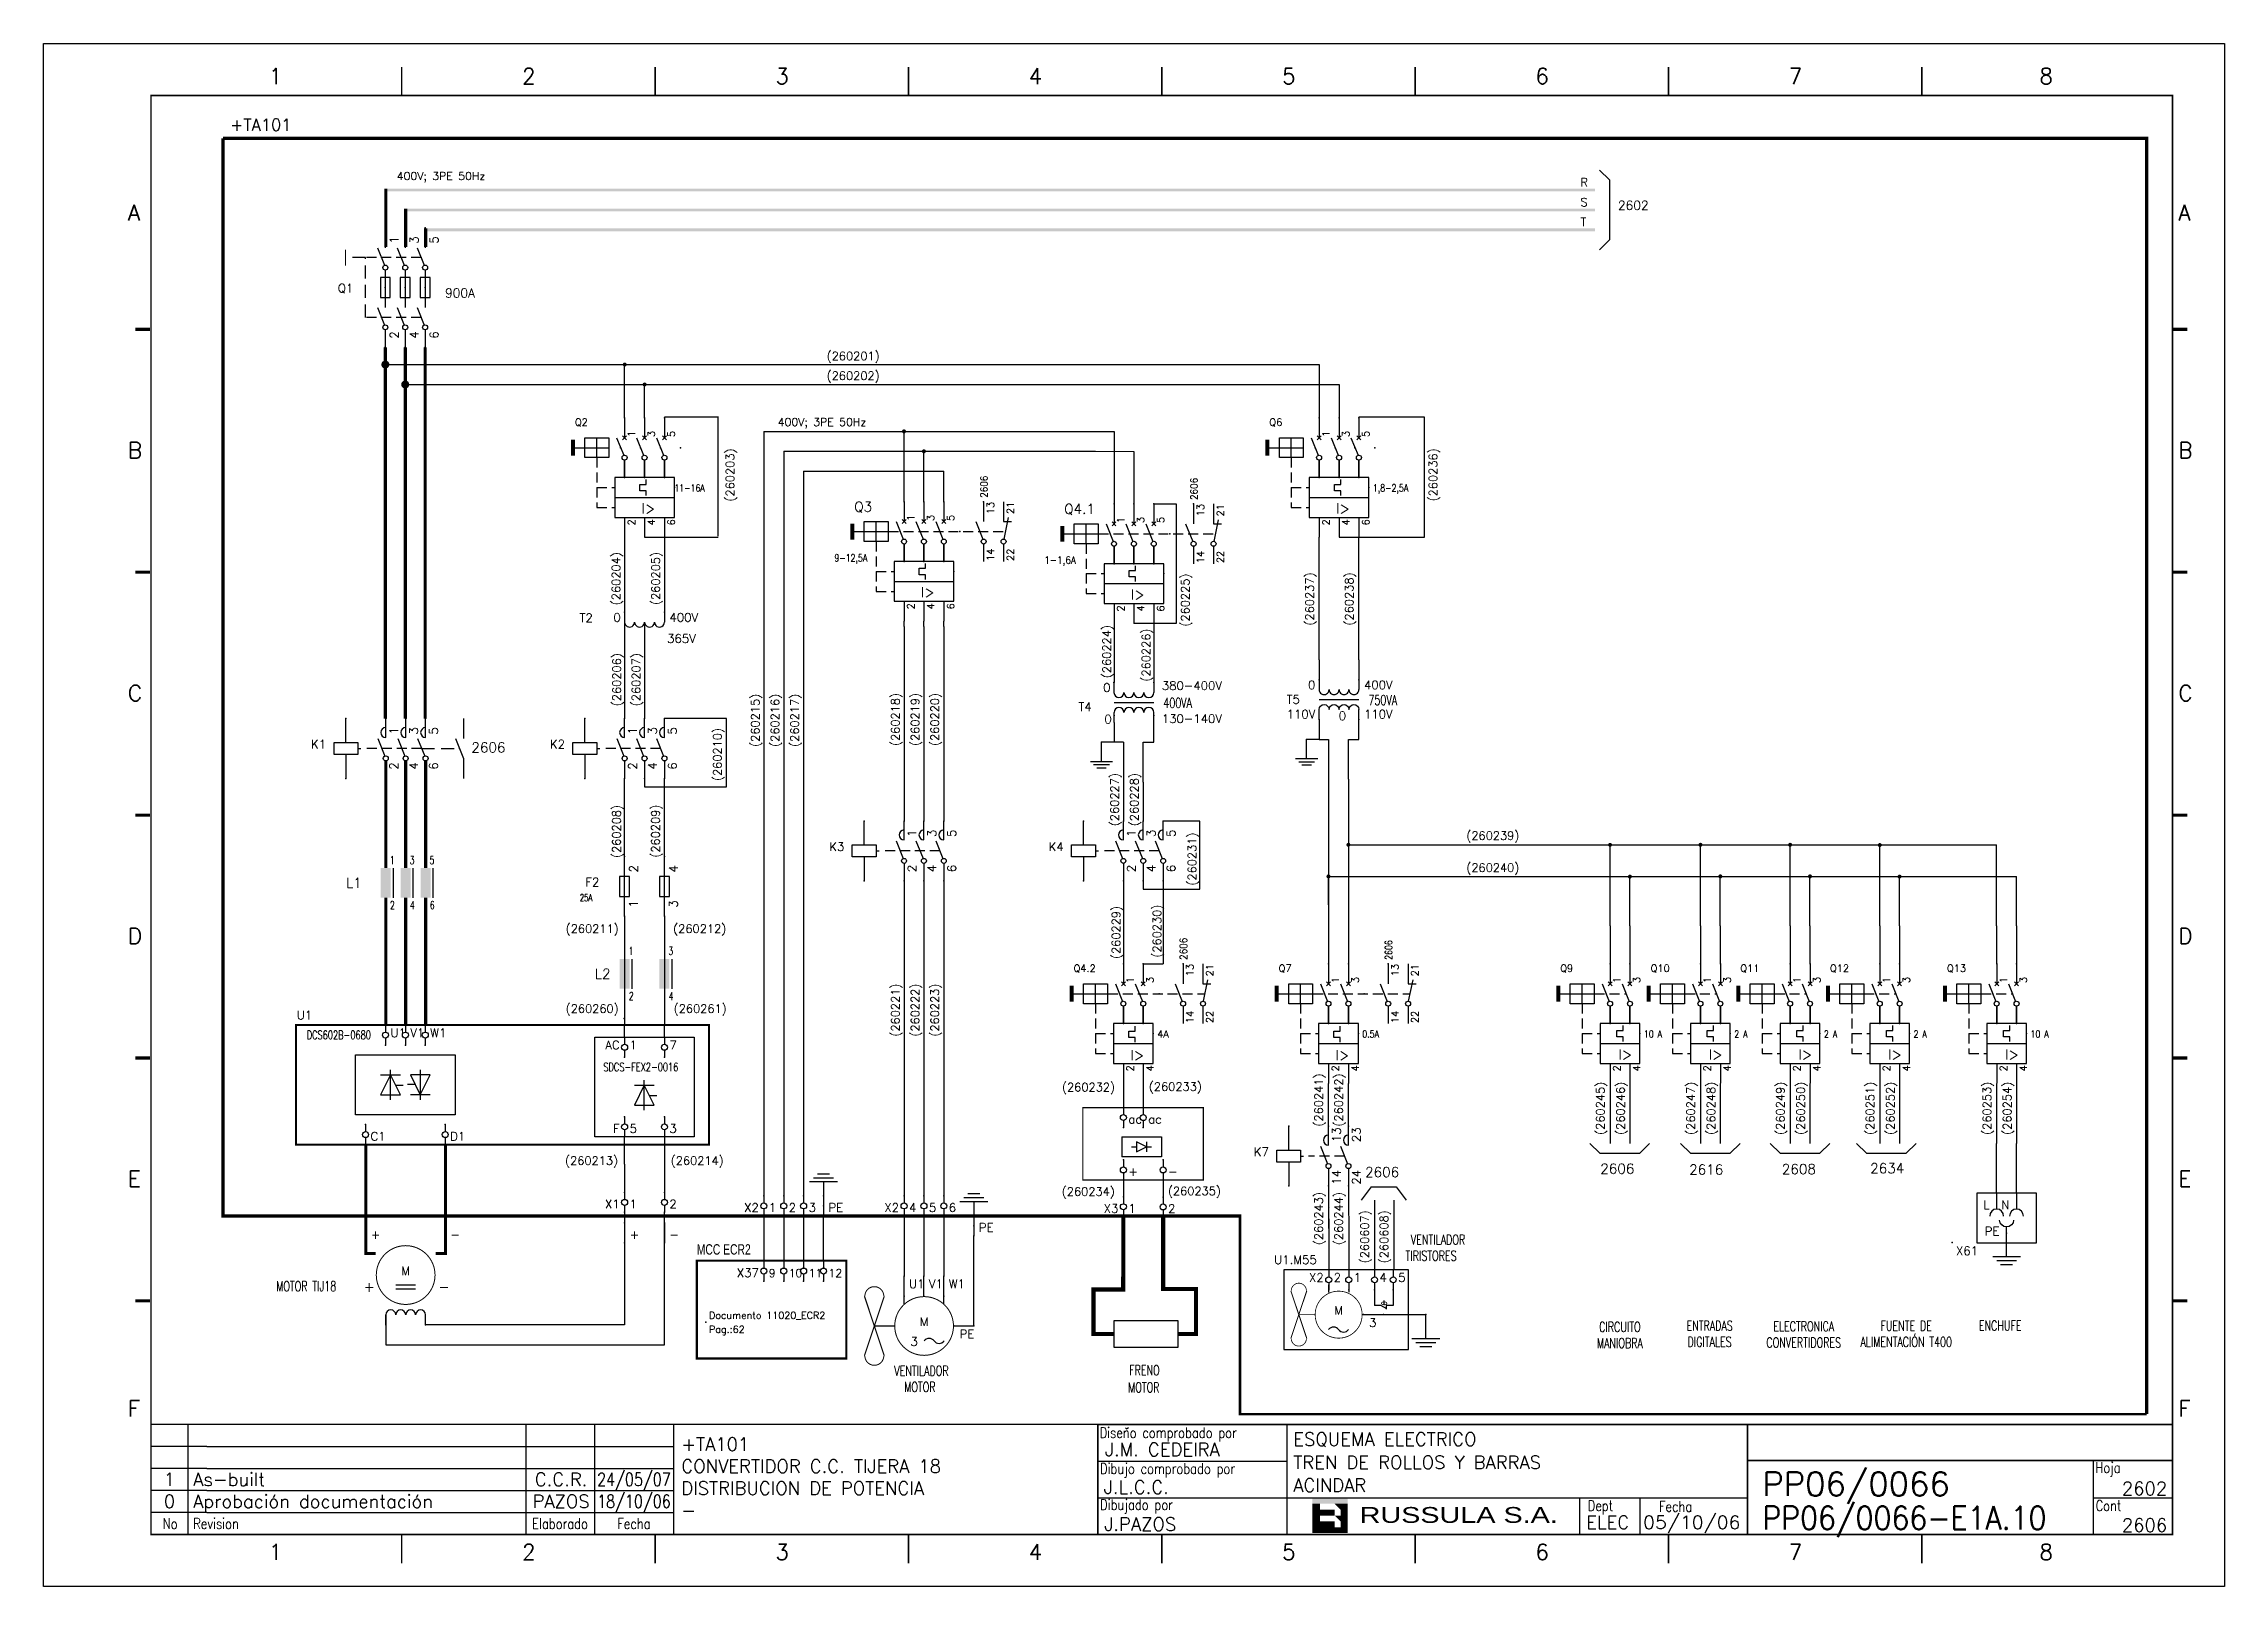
# Model space of a CAD drawing. Extents: x -25 to 1044, y -25744 to 292.
# Drawn here: x -3.7 to 416.3, y -302.2 to -5.2 of the extents above; entities that cross this region are included whole.
import ezdxf
from ezdxf.enums import TextEntityAlignment as Align

# ---------------------------------------------------------------- set-up
doc = ezdxf.new("R2010")
doc.units = 0
doc.header["$LTSCALE"] = 10
doc.header["$MEASUREMENT"] = 0
doc.linetypes.add('DASHDOT', pattern=[1, 0.5, -0.25, 0, -0.25])
doc.linetypes.add('HIDDEN', pattern=[0.375, 0.25, -0.125])
doc.layers.get('0').update_dxf_attribs({"linetype": 'CONTINUOUS'})
for name, color, linetype in [('$MKLNK', 7, 'HIDDEN'), ('1', 7, 'CONTINUOUS'), ('10', 5, 'CONTINUOUS'), ('102', 7, 'CONTINUOUS'), ('2', 7, 'CONTINUOUS'), ('25', 3, 'CONTINUOUS'), ('35', 2, 'CONTINUOUS'), ('4', 7, 'HIDDEN'), ('8', 1, 'CONTINUOUS'), ('9', 6, 'CONTINUOUS'), ('DIBUJO', 7, 'CONTINUOUS'), ('NODE', 7, 'CONTINUOUS')]:
    doc.layers.add(name, color=color, linetype=linetype)
doc.styles.add('ABBSTYLE', font='ROMANS.SHX', dxfattribs={"width": 0.8})
doc.styles.add('HELV', font='HELVBLD.SHX', dxfattribs={"width": 1.2})
doc.styles.add('HELVETICA', font='HELV.SHX')
doc.styles.add('LABEL', font='SIMPLEX', dxfattribs={"width": 0.8, "height": 4})
doc.styles.add('ROMANS', font='romans')
doc.styles.get("Standard").update_dxf_attribs({"font": 'simplex'})

msp = doc.modelspace()

# ---------------------------------------------------------------- texts
msp.add_text('900A', height=1.725).set_placement((73.62, -54.11))
at = {"layer": '2', "color": 6}
for s, height, p in [('+TA101', 2.3, (32.22, -22.01)), ('R', 1.61, (292.31, -32.75)), ('S', 1.61, (292.31, -36.58)), ('2602', 1.725, (299.51, -37.25)), ('T', 1.61, (292.31, -40.42)), ('(260201)', 1.61, (147.11, -66.19)), ('(260202)', 1.61, (147.11, -69.99)), ('365V', 1.656, (116.39, -120.61)), ('(260239)', 1.61, (270.31, -158.53)), ('(260240)', 1.61, (270.31, -164.7)), ('(260211)', 1.61, (96.86, -176.44)), ('(260212)', 1.61, (117.56, -176.44)), ('U1', 1.656, (45.06, -193.09)), ('(260260)', 1.61, (96.86, -191.83)), ('(260261)', 1.61, (117.66, -191.83)), ('(260232)', 1.61, (192.44, -206.95)), ('(260233)', 1.61, (209.17, -206.84)), ('(260213)', 1.61, (96.74, -221.09)), ('(260214)', 1.61, (117.09, -221.09)), ('(260234)', 1.61, (192.4, -227.05)), ('(260235)', 1.61, (212.84, -226.94)), ('U1.M55', 1.656, (233.29, -240.2))]:
    msp.add_text(s, height=height, dxfattribs=at).set_placement(p)
at = {"layer": '2', "color": 7}
for p in [(64.33, -31.5), (137.7, -78.86)]:
    msp.add_text('400V; 3PE 50Hz', height=1.5333, dxfattribs=at).set_placement(p)
at = {"layer": '2', "color": 6}
for s, p in [('(260203)', (129.32, -93.41)), ('(260236)', (264.71, -93.38)), ('(260204)', (107.37, -113.36)), ('(260205)', (114.99, -113.32)), ('(260225)', (216.98, -117.48)), ('(260237)', (240.94, -117.27)), ('(260238)', (248.56, -117.27)), ('(260224)', (201.87, -127.4)), ('(260226)', (209.44, -128.07)), ('(260206)', (107.49, -132.81)), ('(260207)', (111.22, -132.81)), ('(260215)', (134.17, -140.64)), ('(260216)', (137.97, -140.64)), ('(260217)', (141.76, -140.64)), ('(260218)', (161.16, -140.47)), ('(260219)', (164.96, -140.47)), ('(260220)', (168.75, -140.47)), ('(260210)', (126.89, -147.21)), ('(260227)', (203.37, -155.89)), ('(260228)', (207.16, -155.89)), ('(260208)', (107.45, -162.03)), ('(260209)', (114.96, -161.97)), ('(260231)', (218.3, -167.34)), ('(260229)', (203.67, -181.48)), ('(260230)', (211.53, -181.21)), ('(260221)', (161.16, -196.42)), ('(260222)', (164.96, -196.42)), ('(260223)', (168.75, -196.42)), ('(260241)', (242.68, -213.73)), ('(260242)', (246.52, -213.73)), ('(260245)', (296.93, -215.33)), ('(260246)', (300.82, -215.33)), ('(260247)', (314.34, -215.33)), ('(260248)', (318.23, -215.33)), ('(260249)', (331.6, -215.33)), ('(260250)', (335.5, -215.33)), ('(260251)', (348.87, -215.33)), ('(260252)', (352.77, -215.33)), ('(260253)', (371.39, -215.33)), ('(260254)', (375.28, -215.33)), ('(260243)', (242.68, -236.55)), ('(260244)', (246.52, -236.55)), ('(260607)', (251.54, -240.05)), ('(260608)', (255.26, -240.05))]:
    msp.add_text(s, height=1.61, rotation=90, dxfattribs=at).set_placement(p)
at = {"layer": '2', "color": 7, "style": 'ROMANS', "width": 0.7}
for s, height, p in [('400VA', 1.917, (211.96, -133.13)), ('750VA', 1.917, (251.47, -132.59)), ('1', 1.53, (62.98, -163.19)), ('3', 1.53, (66.81, -163.19)), ('5', 1.53, (70.64, -163.19)), ('2', 1.53, (63.03, -171.87)), ('4', 1.53, (66.86, -171.87)), ('6', 1.53, (70.69, -171.87)), ('25A', 1.38, (99.58, -170.36)), ('1', 1.53, (108.98, -180.69)), ('3', 1.53, (116.64, -180.69)), ('2', 1.53, (109.03, -189.37)), ('4', 1.53, (116.69, -189.37)), ('VENTILADOR', 1.917, (259.63, -236.46)), ('TIRISTORES', 1.917, (258.6, -239.57)), ('VENTILADOR', 1.917, (160.14, -261.7)), ('FRENO', 1.917, (205.39, -261.59)), ('MOTOR', 1.917, (162.05, -264.81)), ('MOTOR', 1.917, (205.18, -264.91))]:
    msp.add_text(s, height=height, dxfattribs=at).set_placement(p)
at = {"layer": '2', "color": 7, "style": 'ROMANS'}
for s, height, p in [('2606', 1.917, (78.69, -141.71)), ('L1', 1.917, (54.54, -167.78)), ('L2', 1.917, (102.46, -185.27)), ('2606', 1.917, (250.81, -223.46)), ('2606', 1.917, (296.11, -222.8)), ('2616', 1.917, (313.23, -222.96)), ('2608', 1.917, (331.07, -222.88)), ('2634', 1.917, (348.09, -222.72)), ('+', 1.92, (57.97, -245.53)), ('-', 1.92, (72.36, -245.53))]:
    msp.add_text(s, height=height, dxfattribs=at).set_placement(p)
at = {"layer": '2', "color": 6, "style": 'ROMANS', "width": 0.7}
for s, p in [('DCS602B-0680', (46.98, -196.92)), ('SDCS-FEX2-0016', (104.1, -203.09))]:
    msp.add_text(s, height=1.656, dxfattribs=at).set_placement(p)
at = {"layer": '2', "style": 'HELV', "width": 0.68022}
msp.add_text('MCC ECR2', height=2.003, dxfattribs=at).set_placement((122.11, -238.38), (132.49, -238.38), align=Align.FIT)
at = {"layer": '2', "color": 7, "style": 'ROMANS', "width": 0.7}
for s, height, p in [('MOTOR TIJ18', 1.9167, (46.88, -245.42)), ('CIRCUITO', 1.917, (299.89, -253.25)), ('ENTRADAS', 1.917, (317.17, -253.02)), ('ELECTRONICA', 1.9167, (335.3, -253.15)), ('FUENTE DE', 1.917, (355.03, -253.03)), ('ENCHUFE', 1.917, (373.13, -253)), ('MANIOBRA', 1.917, (299.89, -256.36)), ('DIGITALES', 1.917, (317.17, -256.13)), ('CONVERTIDORES', 1.9167, (335.3, -256.26)), ('ALIMENTACIÓN T400', 1.9167, (355.03, -256.14))]:
    msp.add_text(s, height=height, dxfattribs=at).set_placement(p, align=Align.CENTER)
at = {"layer": '2'}
for s, p in [('M', (165.89, -252.12)), ('M', (245.72, -249.94)), ('3', (163.97, -255.95))]:
    msp.add_text(s, height=1.65, dxfattribs=at).set_placement(p, align=Align.CENTER)
at = {"layer": '25', "style": 'ABBSTYLE', "width": 0.8}
msp.add_text('0', height=1.03, rotation=270, dxfattribs=at).set_placement((253.99, -247.36))
at = {"layer": '8', "text_generation_flag": 4}
msp.add_attdef('0', text='a', height=1.65, dxfattribs=at).set_placement((247.16, -133.84), align=Align.RIGHT)

# ---------------------------------------------------------------- blocks, each defined once
blk = doc.blocks.new('NOD', base_point=(237.5, 170))
at = {"layer": 'NODE'}
blk.add_point((237.5, 170), dxfattribs=at)
blk = doc.blocks.new('$071501S')
at = {"layer": '2'}
for p, q in [((0, -6), (0, 0)), ((-3, -6), (3, -6)), ((-3, -9), (-3, -6)), ((3, -9), (-3, -9)), ((0, -9), (0, -15)), ((3, -6), (3, -9))]:
    blk.add_line(p, q, dxfattribs=at)
at = {"layer": '2', "rotation": 90}
for p in [(0, 0), (0, -15)]:
    blk.add_blockref('NOD', p, dxfattribs=at)
at = {"layer": '8'}
for tag, p in [('1A', (1, -3.325)), ('2A', (1, -13.325))]:
    blk.add_attdef(tag, p, '', height=2.15, dxfattribs=at)
at = {"layer": '9'}
blk.add_attdef('ID', text='', height=2.15, dxfattribs=at).set_placement((-5, -7.5), align=Align.RIGHT)
blk = doc.blocks.new('$71302MS')
at = {"layer": '$MKLNK'}
blk.add_line((9, -7.5), (-5, -7.5), dxfattribs=at)
for p, q in [((0, -4.75), (0, 0)), ((5, -4.75), (5, 0)), ((10, -4.75), (10, 0)), ((0, -10.62), (0, -15)), ((5, -10.62), (5, -15)), ((10, -10.62), (10, -15))]:
    blk.add_line(p, q)
at = {"layer": '102'}
for p, q in [((-2, -5), (-0.23, -9.42)), ((3, -5), (4.77, -9.42)), ((8, -5), (9.77, -9.42))]:
    blk.add_line(p, q, dxfattribs=at)
for centre in [(0, -10), (5, -10), (10, -10)]:
    blk.add_circle(centre, 0.625, dxfattribs=at)
for centre in [(0, -3.5), (5, -3.5), (10, -3.5)]:
    blk.add_arc(centre, 1.25, 90, 270, dxfattribs=at)
at = {"layer": '2'}
for p in [(0, 0), (5, 0), (10, 0), (0, -15), (5, -15), (10, -15)]:
    blk.add_blockref('NOD', p, dxfattribs=at)
at = {"layer": '8', "flags": 8}
for tag, p in [('1A', (3.07, -4)), ('3A', (8.07, -4)), ('5A', (13.07, -4))]:
    blk.add_attdef(tag, p, '', height=2.15, rotation=90, dxfattribs=at)
for tag, p in [('2A', (3.07, -11)), ('4A', (8.07, -11)), ('6A', (13.07, -11))]:
    blk.add_attdef(tag, text='', height=2.15, rotation=90, dxfattribs=at).set_placement(p, align=Align.RIGHT)
at = {"layer": '9'}
blk.add_attdef('ID', text='', height=2.15, rotation=90, dxfattribs=at).set_placement((-7.25, -7.5), align=Align.CENTER)
blk = doc.blocks.new('$$PLU21')
blk.add_line((0, -2.5), (0, 2.5))
at = {"layer": '2'}
for p in [(0, 2.5), (0, -2.5)]:
    blk.add_blockref('NOD', p, dxfattribs=at)
at = {"layer": '8'}
blk.add_attdef('*A', (1.25, -0.5), '', height=2.15, dxfattribs=at)
at = {"layer": '9'}
blk.add_attdef('ID', text='', height=2.15, dxfattribs=at).set_placement((-1.25, -0.5), align=Align.RIGHT)
blk = doc.blocks.new('$$PLD12')
blk.add_line((0, 2.5), (0, -2.5))
at = {"layer": '2'}
for p in [(0, 2.5), (0, -2.5)]:
    blk.add_blockref('NOD', p, dxfattribs=at)
at = {"layer": '8'}
blk.add_attdef('*A', (1.25, -1.5), '', height=2.15, dxfattribs=at)
at = {"layer": '9'}
blk.add_attdef('ID', text='', height=2.15, dxfattribs=at).set_placement((-1.25, -1.5), align=Align.RIGHT)
blk = doc.blocks.new('$021501')
at = {"layer": '2'}
for p, q in [((0, -6), (0, 0)), ((-3.5, -6), (3.5, -6)), ((-2.5, -7), (2.5, -7)), ((-1.5, -8), (1.5, -8))]:
    blk.add_line(p, q, dxfattribs=at)
blk.add_blockref('NOD', (0, 0), dxfattribs=at)
blk = doc.blocks.new('$$PLD12C')
for p, q in [((0, 2.5), (0, 0.75)), ((0, -0.75), (0, -2.5))]:
    blk.add_line(p, q)
at = {"layer": '2'}
blk.add_circle((0, 0), 0.75, dxfattribs=at)
for p in [(0, 2.5), (0, -2.5)]:
    blk.add_blockref('NOD', p, dxfattribs=at)
at = {"layer": '8'}
blk.add_attdef('*A', (1.25, -1.5), '', height=2.15, dxfattribs=at)
at = {"layer": '9'}
blk.add_attdef('ID', text='', height=2.15, dxfattribs=at).set_placement((-1.25, -1.5), align=Align.RIGHT)
blk = doc.blocks.new('IATR1A1C')
for p, q in [((0, -7.5), (0, -3.14)), ((5, -7.5), (5, -3.14)), ((10, -7.5), (10, -3.12)), ((0, -17.5), (0, -22.5)), ((5, -17.5), (5, -22.5)), ((10, -17.5), (10, -22.5))]:
    blk.add_line(p, q)
for p in [(-2.5, -10), (12.5, -10)]:
    blk.add_point(p)
at = {"layer": '102'}
for p, q in [((0, 7.5), (0, 2.5)), ((5, 7.5), (5, 2.5)), ((10, 7.5), (10, 2.5)), ((20, 7.5), (20, 2.5)), ((25, 7.5), (25, 2.5)), ((-2, 2.5), (-0.23, -1.92)), ((3, 2.5), (4.77, -1.92)), ((8, 2.5), (9.77, -1.92)), ((18, 2.5), (19.77, -1.92)), ((25, 2.5), (27, 2.5)), ((25.13, -1.89), (26.25, 3.5)), ((0, -3.12), (0, -7.5)), ((5, -3.12), (5, -7.5)), ((10, -3.12), (10, -7.5)), ((20, -3.12), (20, -7.5)), ((25, -3.12), (25, -7.5)), ((12.5, -7.5), (-2.5, -7.5)), ((-2.5, -7.5), (-2.5, -12.5)), ((3.82, -9.22), (5.42, -9.22)), ((3.82, -10.82), (3.82, -9.22)), ((5.42, -10.82), (3.82, -10.82)), ((5.42, -9.22), (5.42, -8)), ((5.42, -12), (5.42, -10.82)), ((12.5, -12.5), (12.5, -7.5)), ((-2.5, -12.5), (12.5, -12.5)), ((-2.5, -12.5), (-2.5, -17.5)), ((12.5, -17.5), (12.5, -12.5)), ((-2.5, -17.5), (12.5, -17.5))]:
    blk.add_line(p, q, dxfattribs=at)
for centre in [(0, -2.5), (5, -2.5), (10, -2.5), (20, -2.5), (25, -2.5)]:
    blk.add_circle(centre, 0.625, dxfattribs=at)
for p in [(-1, 0), (4, 0), (9, 0), (14, 0), (19, 0)]:
    blk.add_point(p, dxfattribs=at)
at = {"layer": '2', "linetype": 'HIDDEN'}
for p, q in [((-3.86, 0), (25.46, 0)), ((-7, -2.5), (-7, -15)), ((-7, -10), (-2.5, -10)), ((-7, -15), (-2.5, -15))]:
    blk.add_line(p, q, dxfattribs=at)
at = {"layer": '2'}
blk.add_trace([(-12.5, 2), (-13.5, 2), (-12.5, -2), (-13.5, -2)], dxfattribs=at)
at = {"layer": 'DIBUJO'}
for p, q in [((-12.5, 0), (-4, 0)), ((-10, -2.5), (-10, 2.5)), ((-10, 2.5), (-4, 2.5)), ((-7, -2.5), (-7, 2.5)), ((-4, 2.5), (-4, -2.5)), ((0.5, 3), (-0.5, 2)), ((-0.5, 3), (0.5, 2)), ((4.5, 3), (5.5, 2)), ((5.5, 3), (4.5, 2)), ((9.5, 3), (10.5, 2)), ((10.5, 3), (9.5, 2)), ((-4, -2.5), (-10, -2.5))]:
    blk.add_line(p, q, dxfattribs=at)
at = {"layer": '2'}
for p in [(0, 7.5), (5, 7.5), (10, 7.5), (20, 7.5), (0, -7.5), (5, -7.5), (10, -7.5)]:
    blk.add_blockref('NOD', p, dxfattribs=at)
at = {"layer": '102'}
blk.add_text('I>', height=2.52, dxfattribs=at).set_placement((5.97, -16.49), align=Align.CENTER)
at = {"layer": 'DIBUJO', "color": 1, "style": 'ROMANS'}
for s, p in [('13', (22.61, 4.39)), ('21', (27.61, 4.39)), ('1', (2.61, 2.68)), ('3', (7.61, 2.68)), ('5', (12.61, 2.68)), ('14', (22.61, -7.37)), ('22', (27.61, -7.37)), ('2', (2.61, -19.52)), ('4', (7.61, -19.52)), ('6', (12.61, -19.52))]:
    blk.add_text(s, height=1.8, rotation=90, dxfattribs=at).set_placement(p)
at = {"layer": 'DIBUJO', "color": 6, "style": 'ROMANS', "width": 0.8}
for p in [(21, 8.5), (26, 8.5)]:
    blk.add_attdef('PAGCAUXABIERTO1', p, '', height=1.8, rotation=90, dxfattribs=at)
at = {"layer": 'DIBUJO', "color": 6, "style": 'ROMANS'}
blk.add_attdef('REFERENCIA', (-12.5, 5.5), '', height=1.8, dxfattribs=at)
at = {"layer": 'DIBUJO', "color": 6, "style": 'ROMANS', "width": 0.8}
blk.add_attdef('REGULACION', (13.5, -11), '', height=1.8, dxfattribs=at)
blk = doc.blocks.new('CC')
at = {"layer": '$MKLNK'}
blk.add_line((142.44, 173.8), (133.44, 173.8), dxfattribs=at)
for p, q in [((138.44, 176.55), (138.44, 181.3)), ((143.44, 176.55), (143.44, 181.3)), ((138.44, 170.67), (138.44, 166.3)), ((143.44, 170.67), (143.44, 166.3))]:
    blk.add_line(p, q)
at = {"layer": '102'}
for p, q in [((136.44, 176.3), (138.21, 171.88)), ((141.44, 176.3), (143.21, 171.88))]:
    blk.add_line(p, q, dxfattribs=at)
for centre in [(138.44, 171.3), (143.44, 171.3)]:
    blk.add_circle(centre, 0.625, dxfattribs=at)
for centre in [(138.44, 177.8), (143.44, 177.8)]:
    blk.add_arc(centre, 1.25, 90, 270, dxfattribs=at)
at = {"layer": '2'}
for p in [(138.44, 181.3), (143.44, 181.3), (138.44, 166.3), (143.44, 166.3)]:
    blk.add_blockref('NOD', p, dxfattribs=at)
at = {"layer": '8', "flags": 8}
for tag, p in [('1A', (141.52, 177.3)), ('3A', (146.52, 177.3))]:
    blk.add_attdef(tag, p, '', height=2.15, rotation=90, dxfattribs=at)
for tag, p in [('2A', (141.52, 170.3)), ('4A', (146.52, 170.3))]:
    blk.add_attdef(tag, text='', height=2.15, rotation=90, dxfattribs=at).set_placement(p, align=Align.RIGHT)
at = {"layer": '9'}
blk.add_attdef('ID', text='', height=2.15, rotation=90, dxfattribs=at).set_placement((131.19, 173.8), align=Align.CENTER)
blk = doc.blocks.new('$$PLU21C')
for p, q in [((0, 2.5), (0, 0.75)), ((0, -0.75), (0, -2.5))]:
    blk.add_line(p, q)
at = {"layer": '2'}
blk.add_circle((0, 0), 0.75, dxfattribs=at)
for p in [(0, 2.5), (0, -2.5)]:
    blk.add_blockref('NOD', p, dxfattribs=at)
at = {"layer": '8'}
blk.add_attdef('*A', (1.25, -0.5), '', height=2.15, dxfattribs=at)
at = {"layer": '9'}
blk.add_attdef('ID', text='', height=2.15, dxfattribs=at).set_placement((-1.25, -0.5), align=Align.RIGHT)
blk = doc.blocks.new('KK')
for p, q in [((170.54, 197.03), (170.54, 201.39)), ((175.54, 197.03), (175.54, 201.39)), ((180.54, 197.03), (180.54, 201.41)), ((170.54, 187.03), (170.54, 182.03)), ((175.54, 187.03), (175.54, 182.03)), ((180.54, 187.03), (180.54, 182.03))]:
    blk.add_line(p, q)
for p in [(168.04, 194.53), (183.04, 194.53)]:
    blk.add_point(p)
at = {"layer": '102'}
for p, q in [((170.54, 212.03), (170.54, 207.03)), ((175.54, 212.03), (175.54, 207.03)), ((180.54, 212.03), (180.54, 207.03)), ((168.54, 207.03), (170.31, 202.61)), ((173.54, 207.03), (175.31, 202.61)), ((178.54, 207.03), (180.31, 202.61)), ((170.54, 201.4), (170.54, 197.03)), ((175.54, 201.4), (175.54, 197.03)), ((180.54, 201.4), (180.54, 197.03)), ((183.04, 197.03), (168.04, 197.03)), ((168.04, 197.03), (168.04, 192.03)), ((168.04, 192.03), (183.04, 192.03)), ((168.04, 192.03), (168.04, 187.03)), ((174.36, 195.31), (175.96, 195.31)), ((174.36, 193.71), (174.36, 195.31)), ((175.96, 193.71), (174.36, 193.71)), ((175.96, 195.31), (175.96, 196.53)), ((175.96, 192.53), (175.96, 193.71)), ((183.04, 192.03), (183.04, 197.03)), ((183.04, 187.03), (183.04, 192.03)), ((168.04, 187.03), (183.04, 187.03))]:
    blk.add_line(p, q, dxfattribs=at)
for centre in [(170.54, 202.03), (175.54, 202.03), (180.54, 202.03)]:
    blk.add_circle(centre, 0.625, dxfattribs=at)
for p in [(169.54, 204.53), (174.54, 204.53), (179.54, 204.53), (184.54, 204.53)]:
    blk.add_point(p, dxfattribs=at)
at = {"layer": '2', "linetype": 'HIDDEN'}
for p, q in [((163.54, 202.03), (163.54, 189.53)), ((163.54, 194.53), (168.04, 194.53)), ((163.54, 189.53), (168.04, 189.53))]:
    blk.add_line(p, q, dxfattribs=at)
at = {"layer": '2'}
blk.add_trace([(158.04, 206.53), (157.04, 206.53), (158.04, 202.53), (157.04, 202.53)], dxfattribs=at)
at = {"layer": 'DIBUJO'}
for p, q in [((158.04, 204.53), (166.54, 204.53)), ((160.54, 202.03), (160.54, 207.03)), ((160.54, 207.03), (166.54, 207.03)), ((163.54, 202.03), (163.54, 207.03)), ((166.54, 207.03), (166.54, 202.03)), ((171.04, 207.53), (170.04, 206.53)), ((170.04, 207.53), (171.04, 206.53)), ((175.04, 207.53), (176.04, 206.53)), ((176.04, 207.53), (175.04, 206.53)), ((180.04, 207.53), (181.04, 206.53)), ((181.04, 207.53), (180.04, 206.53)), ((166.54, 202.03), (160.54, 202.03))]:
    blk.add_line(p, q, dxfattribs=at)
at = {"layer": '2'}
for p in [(170.54, 212.03), (175.54, 212.03), (180.54, 212.03), (170.54, 197.03), (175.54, 197.03), (180.54, 197.03)]:
    blk.add_blockref('NOD', p, dxfattribs=at)
at = {"layer": '102'}
blk.add_text('I>', height=2.52, dxfattribs=at).set_placement((176.51, 188.04), align=Align.CENTER)
at = {"layer": 'DIBUJO', "color": 1, "style": 'ROMANS'}
for s, p in [('3', (178.15, 207.2)), ('5', (183.15, 207.2)), ('1', (173.15, 207.2)), ('2', (173.15, 185.01)), ('4', (178.15, 185.01)), ('6', (183.15, 185.01))]:
    blk.add_text(s, height=1.8, rotation=90, dxfattribs=at).set_placement(p)
at = {"layer": 'DIBUJO', "color": 6, "style": 'ROMANS'}
blk.add_attdef('REFERENCIA', (158.04, 210.03), '', height=1.8, dxfattribs=at)
at = {"layer": 'DIBUJO', "color": 6, "style": 'ROMANS', "width": 0.8}
blk.add_attdef('REGULACION', (184.04, 193.53), '', height=1.8, dxfattribs=at)
blk = doc.blocks.new('T1')
for p, q in [((156.28, 167.9), (156.28, 172.26)), ((161.28, 167.9), (161.28, 172.26)), ((156.28, 157.9), (156.28, 152.9)), ((161.28, 157.9), (161.28, 152.9))]:
    blk.add_line(p, q)
for p in [(153.78, 165.4), (163.78, 165.4)]:
    blk.add_point(p)
at = {"layer": '102'}
for p, q in [((156.28, 182.9), (156.28, 177.9)), ((161.28, 182.9), (161.28, 177.9)), ((154.28, 177.9), (156.04, 173.48)), ((159.28, 177.9), (161.04, 173.48)), ((156.28, 172.28), (156.28, 167.9)), ((161.28, 172.28), (161.28, 167.9)), ((163.78, 167.9), (153.78, 167.9)), ((153.78, 167.9), (153.78, 162.9)), ((157.96, 166.18), (159.56, 166.18)), ((157.96, 164.58), (157.96, 166.18)), ((159.56, 164.58), (157.96, 164.58)), ((159.56, 166.18), (159.56, 167.4)), ((159.56, 163.4), (159.56, 164.58)), ((163.78, 162.9), (163.78, 167.9)), ((153.78, 162.9), (163.78, 162.9)), ((153.78, 162.9), (153.78, 157.9)), ((163.78, 157.9), (163.78, 162.9)), ((153.78, 157.9), (163.78, 157.9))]:
    blk.add_line(p, q, dxfattribs=at)
for centre in [(156.28, 172.9), (161.28, 172.9)]:
    blk.add_circle(centre, 0.625, dxfattribs=at)
for p in [(155.28, 175.4), (160.28, 175.4)]:
    blk.add_point(p, dxfattribs=at)
at = {"layer": '2', "linetype": 'HIDDEN'}
for p, q in [((152.41, 175.4), (160.28, 175.4)), ((149.28, 172.9), (149.28, 160.4)), ((149.28, 165.4), (153.78, 165.4)), ((149.28, 160.4), (153.78, 160.4))]:
    blk.add_line(p, q, dxfattribs=at)
at = {"layer": '2'}
blk.add_trace([(143.78, 177.4), (142.78, 177.4), (143.78, 173.4), (142.78, 173.4)], dxfattribs=at)
at = {"layer": 'DIBUJO'}
for p, q in [((143.78, 175.4), (152.28, 175.4)), ((146.28, 172.9), (146.28, 177.9)), ((146.28, 177.9), (152.28, 177.9)), ((149.28, 172.9), (149.28, 177.9)), ((152.28, 177.9), (152.28, 172.9)), ((156.78, 178.4), (155.78, 177.4)), ((155.78, 178.4), (156.78, 177.4)), ((160.78, 178.4), (161.78, 177.4)), ((161.78, 178.4), (160.78, 177.4)), ((152.28, 172.9), (146.28, 172.9))]:
    blk.add_line(p, q, dxfattribs=at)
at = {"layer": '2'}
for p in [(156.28, 182.9), (161.28, 182.9), (156.28, 167.9), (161.28, 167.9)]:
    blk.add_blockref('NOD', p, dxfattribs=at)
at = {"layer": '102'}
blk.add_text('I>', height=2.52, dxfattribs=at).set_placement((160.11, 158.91), align=Align.CENTER)
at = {"layer": 'DIBUJO', "color": 1, "style": 'ROMANS'}
for s, p in [('1', (158.88, 178.08)), ('3', (163.88, 178.08)), ('2', (158.88, 155.89)), ('4', (163.88, 155.89))]:
    blk.add_text(s, height=1.8, rotation=90, dxfattribs=at).set_placement(p)
at = {"layer": 'DIBUJO', "color": 6, "style": 'ROMANS'}
blk.add_attdef('REFERENCIA', (143.78, 180.9), '', height=1.8, dxfattribs=at)
at = {"layer": 'DIBUJO', "color": 6, "style": 'ROMANS', "width": 0.8}
blk.add_attdef('REGULACION', (164.78, 164.4), '', height=1.8, dxfattribs=at)
blk = doc.blocks.new('$PP313')
at = {"layer": '2'}
blk.add_blockref('NOD', (0, 0), dxfattribs=at)
at = {"layer": '8'}
blk.add_attdef('1A', (1, -3.325), '', height=2.15, dxfattribs=at)
at = {"layer": '9'}
blk.add_attdef('ID', (1, 1), '', height=2.15, dxfattribs=at)
blk = doc.blocks.new('$030301')
at = {"layer": '2'}
blk.add_line((0, 0), (4, 0), dxfattribs=at)
blk.add_arc((5.75, 0), 1.75, 90, 270, dxfattribs=at)
at = {"layer": '9'}
blk.add_blockref('NOD', (0, 0), dxfattribs=at)
at = {"layer": '8'}
blk.add_attdef('1A', text='', height=2.15, dxfattribs=at).set_placement((3, -3.325), align=Align.RIGHT)
at = {"layer": '9'}
blk.add_attdef('ID', text='', height=2.15, dxfattribs=at).set_placement((5, 2.5), align=Align.CENTER)
blk = doc.blocks.new('$060303')
at = {"layer": '2'}
for p, q in [((0, 0), (2.5, 0)), ((0, -10), (2.5, -10))]:
    blk.add_line(p, q, dxfattribs=at)
for centre in [(2.5, -1.25), (2.5, -3.75), (2.5, -6.25), (2.5, -8.75)]:
    blk.add_arc(centre, 1.25, 270, 90, dxfattribs=at)
for p in [(0, 0), (0, -10)]:
    blk.add_blockref('NOD', p, dxfattribs=at)
at = {"layer": '8'}
for tag, p in [('1A', (1.5, -3.325)), ('2A', (1.5, -13.325))]:
    blk.add_attdef(tag, text='', height=2.15, dxfattribs=at).set_placement(p, align=Align.RIGHT)
at = {"layer": '9'}
blk.add_attdef('ID', text='', height=2.15, dxfattribs=at).set_placement((0, 1.175), align=Align.CENTER)
blk = doc.blocks.new('ACAD1F02')
at = {"layer": '2'}
for p, q in [((360, 150), (365, 150)), ((360, 149.03), (365, 149.03))]:
    blk.add_line(p, q, dxfattribs=at)
blk.add_lwpolyline([(355.12, 152.5, 0.25, 0.25, 1), (369.88, 152.5, 0.25, 0.25, 1)], format="xyseb", close=True, dxfattribs=at)
blk.add_text('M', height=2.15, dxfattribs=at).set_placement((362.5, 152.5), align=Align.CENTER)
blk = doc.blocks.new('$71301MS')
at = {"layer": '$MKLNK'}
blk.add_line((9, -7.5), (-5, -7.5), dxfattribs=at)
for p, q in [((0, 0), (0, -5)), ((5, 0), (5, -5)), ((10, 0), (10, -5)), ((0, -10.62), (0, -15)), ((5, -10.62), (5, -15)), ((10, -10.62), (10, -15))]:
    blk.add_line(p, q)
at = {"layer": '102'}
for p, q in [((-2, -5), (-0.23, -9.42)), ((3, -5), (4.77, -9.42)), ((8, -5), (9.77, -9.42))]:
    blk.add_line(p, q, dxfattribs=at)
for centre in [(0, -10), (5, -10), (10, -10)]:
    blk.add_circle(centre, 0.625, dxfattribs=at)
for p in [(-1, -7.5), (4, -7.5), (9, -7.5)]:
    blk.add_point(p, dxfattribs=at)
at = {"layer": '2'}
for p in [(0, 0), (5, 0), (10, 0), (0, -15), (5, -15), (10, -15)]:
    blk.add_blockref('NOD', p, dxfattribs=at)
at = {"layer": '8', "flags": 8}
for tag, p in [('1A', (3.32, -4)), ('3A', (8.32, -4)), ('5A', (13.32, -4))]:
    blk.add_attdef(tag, p, '', height=2.15, rotation=90, dxfattribs=at)
for tag, p in [('2A', (3.32, -11)), ('4A', (8.32, -11)), ('6A', (13.32, -11))]:
    blk.add_attdef(tag, text='', height=2.15, rotation=90, dxfattribs=at).set_placement(p, align=Align.RIGHT)
at = {"layer": '9'}
blk.add_attdef('ID', text='', height=2.15, rotation=90, dxfattribs=at).set_placement((-7.25, -7.5), align=Align.CENTER)
blk = doc.blocks.new('$070202D')
at = {"layer": '102'}
for p, q in [((0, 0), (5, 0)), ((5, -2), (10, 0)), ((10, 0), (15, 0))]:
    blk.add_line(p, q, dxfattribs=at)
blk.add_point((7.5, -1), dxfattribs=at)
blk = doc.blocks.new('$072101S')
at = {"layer": '2'}
for p, q in [((0, 0), (0, 15)), ((1.25, 10), (-1.25, 10)), ((-1.25, 10), (-1.25, 5)), ((1.25, 5), (1.25, 10)), ((-1.25, 5), (1.25, 5))]:
    blk.add_line(p, q, dxfattribs=at)
for p in [(0, 15), (0, 0)]:
    blk.add_blockref('NOD', p, dxfattribs=at)
at = {"layer": '8'}
blk.add_attdef('2A', (3.325, 11), '', height=2.15, rotation=90, dxfattribs=at)
blk.add_attdef('ID', text='', height=2.15, rotation=90, dxfattribs=at).set_placement((-2.25, 7.5), align=Align.CENTER)
blk.add_attdef('1A', text='', height=2.15, rotation=90, dxfattribs=at).set_placement((3.325, 4), align=Align.RIGHT)
blk = doc.blocks.new('newcajec')
at = {"layer": '1'}
for p, q in [((179.4, 20.85), (0.13, 20.85)), ((7, 20.85), (7, 0)), ((71, 20.85), (71, 0)), ((84, 20.85), (84, 0.09)), ((99, 20.85), (99, 0)), ((215.2, 20.8), (215.2, 0)), ((10.6, 16.64), (0, 16.64)), ((10.6, 16.64), (99, 16.64)), ((184.64, 20.18), (184.81, 20.01)), ((184.81, 20.01), (185.18, 20.25)), ((10.6, 12.48), (0, 12.48)), ((10.6, 12.48), (99, 12.48)), ((179.4, 13.87), (215.2, 13.87)), ((368, 14.06), (368, 0)), ((10.6, 8.32), (0, 8.32)), ((10.6, 8.32), (99, 8.32)), ((10.6, 4.16), (0, 4.16)), ((10.6, 4.16), (99, 4.16)), ((179.4, 6.93), (267.63, 6.93)), ((267.63, 6.93), (302.5, 6.93)), ((270.63, 6.91), (270.63, 0)), ((282.07, 6.93), (282.07, 0)), ((368, 6.93), (383, 6.93))]:
    blk.add_line(p, q, dxfattribs=at)
for points in [[(47.5, 272.5, 0.3, 0.3, 0), (47.5, 277.91, 0.3, 0.3, 0)], [(95.5, 272.5, 0.3, 0.3, 0), (95.5, 277.91, 0.3, 0.3, 0)], [(143.5, 272.5, 0.3, 0.3, 0), (143.5, 277.91, 0.3, 0.3, 0)], [(191.5, 272.5, 0.3, 0.3, 0), (191.5, 277.91, 0.3, 0.3, 0)], [(239.5, 272.5, 0.3, 0.3, 0), (239.5, 277.91, 0.3, 0.3, 0)], [(287.5, 272.5, 0.3, 0.3, 0), (287.5, 277.91, 0.3, 0.3, 0)], [(335.5, 272.5, 0.3, 0.3, 0), (335.5, 277.91, 0.3, 0.3, 0)], [(-2.99, 228.23, 0.6, 0.6, 0), (-0.18, 228.23, 0.6, 0.6, 0)], [(383.01, 228.23, 0.6, 0.6, 0), (385.82, 228.23, 0.6, 0.6, 0)], [(-2.99, 182.23, 0.6, 0.6, 0), (-0.18, 182.23, 0.6, 0.6, 0)], [(383.01, 182.23, 0.6, 0.6, 0), (385.82, 182.23, 0.6, 0.6, 0)], [(-2.99, 136.23, 0.6, 0.6, 0), (-0.18, 136.23, 0.6, 0.6, 0)], [(383.01, 136.23, 0.6, 0.6, 0), (385.82, 136.23, 0.6, 0.6, 0)], [(-2.99, 90.23, 0.6, 0.6, 0), (-0.18, 90.23, 0.6, 0.6, 0)], [(383.01, 90.23, 0.6, 0.6, 0), (385.82, 90.23, 0.6, 0.6, 0)], [(-2.99, 44.23, 0.6, 0.6, 0), (-0.18, 44.23, 0.6, 0.6, 0)], [(383.01, 44.23, 0.6, 0.6, 0), (385.82, 44.23, 0.6, 0.6, 0)], [(383, 20.8, 0.3, 0.3, 0), (179.4, 20.8, 0.3, 0.3, 0), (179.4, 0, 0.3, 0.3, 0)], [(302.5, 20.8, 0.3, 0.3, 0), (302.5, 0, 0.3, 0.3, 0)], [(302.5, 14, 0.3, 0.3, 0), (383, 14, 0.3, 0.3, 0)], [(47.5, -5.5, 0.3, 0.3, 0), (47.5, -0.09, 0.3, 0.3, 0)], [(95.5, -5.5, 0.3, 0.3, 0), (95.5, -0.09, 0.3, 0.3, 0)], [(143.5, -5.5, 0.3, 0.3, 0), (143.5, -0.09, 0.3, 0.3, 0)], [(191.5, -5.5, 0.3, 0.3, 0), (191.5, -0.09, 0.3, 0.3, 0)], [(239.5, -5.5, 0.3, 0.3, 0), (239.5, -0.09, 0.3, 0.3, 0)], [(287.5, -5.5, 0.3, 0.3, 0), (287.5, -0.09, 0.3, 0.3, 0)], [(335.5, -5.5, 0.3, 0.3, 0), (335.5, -0.09, 0.3, 0.3, 0)]]:
    blk.add_lwpolyline(points, format="xyseb", dxfattribs=at)
at = {"layer": '1', "const_width": 0.3}
blk.add_lwpolyline([(0, 0), (0, 272.5), (383, 272.5), (383, 0)], close=True, dxfattribs=at)
at = {"layer": '2', "color": 14}
for p, q in [((221.42, 4.69), (221.42, 5.81)), ((221.42, 2.47), (221.42, 3.58))]:
    blk.add_line(p, q, dxfattribs=at)
for points in [[(220.05, 5.81), (220.05, 6.92), (226.74, 5.81), (226.74, 6.92)], [(221.42, 2.47), (220.05, 2.47), (221.42, 5.81), (220.05, 5.81)], [(221.42, 4.69), (224.25, 4.69), (221.42, 3.58), (224.25, 3.58)], [(224.25, 5.81), (225.37, 5.81), (225.37, 4.69)], [(225.37, 5.81), (226.74, 5.81), (225.37, 1.35), (226.74, 1.35)], [(224.25, 0.24), (224.25, 2.47), (220.05, 0.24), (220.05, 2.47)], [(224.25, 3.58), (225.37, 3.58), (225.37, 2.47)], [(226.74, 1.35), (226.74, 0.24), (224.25, 1.35), (224.25, 0.24)]]:
    blk.add_solid(points, dxfattribs=at)
at = {"layer": '1', "style": 'ROMANS'}
for s, p in [('1', (22.29, 274.68)), ('2', (70.29, 274.68)), ('3', (118.29, 274.68)), ('4', (166.29, 274.68)), ('5', (214.29, 274.68)), ('6', (262.29, 274.68)), ('7', (310.29, 274.68)), ('8', (357.79, 274.68)), ('A', (-4.37, 248.84)), ('A', (384.13, 248.84)), ('B', (-4.37, 203.84)), ('B', (384.13, 203.84)), ('C', (-4.37, 157.84)), ('C', (384.13, 157.84)), ('D', (-4.37, 111.84)), ('D', (384.13, 111.84)), ('E', (-4.37, 65.84)), ('E', (384.13, 65.84)), ('F', (-4.37, 22.34)), ('F', (384.13, 22.34)), ('1', (22.29, -4.82)), ('2', (70.29, -4.82)), ('3', (118.29, -4.82)), ('4', (166.29, -4.82)), ('5', (214.29, -4.82)), ('6', (262.29, -4.82)), ('7', (310.29, -4.82)), ('8', (357.79, -4.82))]:
    blk.add_text(s, height=3, dxfattribs=at).set_placement(p)
at = {"layer": '1', "style": 'LABEL', "width": 0.8}
for s, p in [('Diseno comprobado por', (179.73, 18.27)), ('Dibujo comprobado por', (179.81, 11.47)), ('Hoja', (368.38, 11.66)), ('Dibujado por', (179.83, 4.64)), ('Fecha', (285.71, 4.3)), ('Cont', (368.43, 4.46)), ('No', (2.23, 1.05)), ('Revision', (8, 1.05))]:
    blk.add_text(s, height=2, dxfattribs=at).set_placement(p)
for s, p in [('Dept', (274.61, 4.44)), ('Elaborado', (77.5, 1.05)), ('Fecha', (91.5, 1.05))]:
    blk.add_text(s, height=2, dxfattribs=at).set_placement(p, align=Align.CENTER)
at = {"layer": '10', "style": 'ROMANS'}
for tag, p in [('REV41', (3.5, 18.74)), ('REV43', (77.7, 18.74)), ('REV31', (3.5, 14.58)), ('REV33', (77.7, 14.58)), ('REV21', (3.5, 10.42)), ('REV23', (77.7, 10.42)), ('REV11', (3.5, 6.27)), ('REV13', (77.7, 6.27))]:
    blk.add_attdef(tag, text='', height=2.5, dxfattribs=at).set_placement(p, align=Align.MIDDLE)
for tag, p, height in [('REV42', (8, 17.49), 2.5), ('SHEETNAME1', (100.5, 15.83), 2.5), ('DESIGNCHECK', (180.74, 14.83), 2.5), ('DOCUMENTTYPE', (216.43, 16.8), 2.5), ('NOTA', (305.32, 15.8), 3), ('REV32', (8, 13.33), 2.5), ('SHEETNAME2', (100.5, 11.67), 2.5), ('OBJECT', (216.43, 12.4), 2.5), ('REV22', (8, 9.17), 2.5), ('SHEETNAME3', (100.5, 7.51), 2.5), ('DRAWINGCHECK', (180.53, 7.71), 2.5), ('CUSTOMER', (216.43, 8.08), 2.5), ('ORDER', (305.32, 7.3), 4.5), ('REV12', (8, 5.01), 2.5), ('SHEETNAME4', (100.5, 3.35), 2.5), ('DOCUMENT_ID', (305.32, 0.93), 4.4), ('USER', (180.63, 0.71), 2.5), ('DEPARTMENT', (271.93, 1.05), 2.5)]:
    blk.add_attdef(tag, p, '', height=height, dxfattribs=at)
for tag, width, p, p2 in [('REV44', 1.221199, (84.53, 17.49), (98.48, 17.49)), ('REV34', 1.221199, (84.53, 13.33), (98.48, 13.33)), ('REV24', 1.221199, (84.53, 9.17), (98.48, 9.17)), ('REV14', 1.221199, (84.53, 5.01), (98.48, 5.01)), ('CREATED2', 7.039915, (282.71, 1.05), (301.14, 1.05))]:
    blk.add_attdef(tag, text='', height=2.5, dxfattribs=dict(at, width=width)).set_placement(p, p2, align=Align.FIT)
for tag, p in [('SHEET', (382, 7.43)), ('NEXTSHEET', (382, 0.5))]:
    blk.add_attdef(tag, text='', height=2.5, dxfattribs=at).set_placement(p, align=Align.RIGHT)
at = {"layer": 'DIBUJO', "color": 14, "style": 'HELVETICA', "width": 1.3}
blk.add_text('RUSSULA S.A.', height=3, dxfattribs=at).set_placement((229, 2.19))
blk = doc.blocks.new('T2')
for p, q in [((152.83, 172.88), (152.83, 177.24)), ((157.83, 172.88), (157.83, 177.24)), ((152.83, 162.88), (152.83, 157.88)), ((157.83, 162.88), (157.83, 157.88))]:
    blk.add_line(p, q)
for p in [(150.33, 170.38), (160.33, 170.38)]:
    blk.add_point(p)
at = {"layer": '102'}
for p, q in [((152.83, 187.88), (152.83, 182.88)), ((157.83, 187.88), (157.83, 182.88)), ((167.83, 187.88), (167.83, 182.88)), ((172.83, 187.88), (172.83, 182.88)), ((150.83, 182.88), (152.6, 178.46)), ((155.83, 182.88), (157.6, 178.46)), ((165.83, 182.88), (167.6, 178.46)), ((172.83, 182.88), (174.83, 182.88)), ((172.96, 178.49), (174.08, 183.88)), ((152.83, 177.25), (152.83, 172.88)), ((157.83, 177.25), (157.83, 172.88)), ((167.83, 177.25), (167.83, 172.88)), ((172.83, 177.25), (172.83, 172.88)), ((160.33, 172.88), (150.33, 172.88)), ((150.33, 172.88), (150.33, 167.88)), ((154.18, 170.99), (155.78, 170.99)), ((154.18, 169.39), (154.18, 170.99)), ((155.78, 170.99), (155.78, 172.21)), ((160.33, 167.88), (160.33, 172.88)), ((150.33, 167.88), (160.33, 167.88)), ((150.33, 167.88), (150.33, 162.88)), ((155.78, 169.39), (154.18, 169.39)), ((155.78, 168.21), (155.78, 169.39)), ((160.33, 162.88), (160.33, 167.88)), ((150.33, 162.88), (160.33, 162.88))]:
    blk.add_line(p, q, dxfattribs=at)
for centre in [(152.83, 177.88), (157.83, 177.88), (167.83, 177.88), (172.83, 177.88)]:
    blk.add_circle(centre, 0.625, dxfattribs=at)
for p in [(151.83, 180.38), (156.83, 180.38), (161.83, 180.38), (161.83, 180.38), (166.83, 180.38)]:
    blk.add_point(p, dxfattribs=at)
at = {"layer": '2', "linetype": 'HIDDEN'}
for p, q in [((145.83, 177.88), (145.83, 165.38)), ((148.96, 180.38), (173.29, 180.38)), ((145.83, 170.38), (150.33, 170.38)), ((145.83, 165.38), (150.33, 165.38))]:
    blk.add_line(p, q, dxfattribs=at)
at = {"layer": '2'}
blk.add_trace([(140.33, 182.38), (139.33, 182.38), (140.33, 178.38), (139.33, 178.38)], dxfattribs=at)
at = {"layer": 'DIBUJO'}
for p, q in [((142.83, 177.88), (142.83, 182.88)), ((142.83, 182.88), (148.83, 182.88)), ((145.83, 177.88), (145.83, 182.88)), ((148.83, 182.88), (148.83, 177.88)), ((153.33, 183.38), (152.33, 182.38)), ((152.33, 183.38), (153.33, 182.38)), ((157.33, 183.38), (158.33, 182.38)), ((158.33, 183.38), (157.33, 182.38)), ((140.33, 180.38), (148.83, 180.38)), ((148.83, 177.88), (142.83, 177.88))]:
    blk.add_line(p, q, dxfattribs=at)
at = {"layer": '2'}
for p in [(152.83, 187.88), (157.83, 187.88), (167.83, 187.88), (152.83, 172.88), (157.83, 172.88)]:
    blk.add_blockref('NOD', p, dxfattribs=at)
at = {"layer": '102'}
blk.add_text('I>', height=2.52, dxfattribs=at).set_placement((156.33, 163.72), align=Align.CENTER)
at = {"layer": 'DIBUJO', "color": 1, "style": 'ROMANS'}
for s, p in [('13', (170.43, 184.76)), ('21', (175.43, 184.76)), ('1', (155.43, 183.05)), ('3', (160.43, 183.05)), ('14', (170.43, 173)), ('22', (175.43, 173)), ('2', (155.43, 160.86)), ('4', (160.43, 160.86))]:
    blk.add_text(s, height=1.8, rotation=90, dxfattribs=at).set_placement(p)
at = {"layer": 'DIBUJO', "color": 6, "style": 'ROMANS', "width": 0.8}
for p in [(168.83, 188.88), (173.83, 188.88)]:
    blk.add_attdef('PAGCAUXABIERTO1', p, '', height=1.8, rotation=90, dxfattribs=at)
at = {"layer": 'DIBUJO', "color": 6, "style": 'ROMANS'}
blk.add_attdef('REFERENCIA', (140.33, 185.88), '', height=1.8, dxfattribs=at)
at = {"layer": 'DIBUJO', "color": 6, "style": 'ROMANS', "width": 0.8}
blk.add_attdef('REGULACION', (161.33, 169.38), '', height=1.8, dxfattribs=at)
blk = doc.blocks.new('TRAFO')
at = {"layer": '2'}
for p, q in [((226.86, 189.08), (226.86, 186.58)), ((236.86, 189.08), (236.86, 186.58))]:
    blk.add_line(p, q, dxfattribs=at)
for centre in [(228.11, 186.58), (230.61, 186.58), (233.11, 186.58), (235.61, 186.58)]:
    blk.add_arc(centre, 1.25, 180, 0, dxfattribs=at)
at = {"layer": '2', "rotation": 270}
for p in [(226.86, 189.08), (236.86, 189.08)]:
    blk.add_blockref('NOD', p, dxfattribs=at)
at = {"layer": '8'}
for tag, p in [('2A', (225.98, 186.74)), ('380-400V', (253.99, 187.22))]:
    blk.add_attdef(tag, text='', height=2.15, dxfattribs=at).set_placement(p, align=Align.RIGHT)
at = {"layer": '9'}
blk.add_attdef('ID', text='', height=2.15, dxfattribs=at).set_placement((219.58, 181.92), align=Align.CENTER)
blk = doc.blocks.new('TRAFO1')
at = {"layer": '2'}
for p, q in [((0, 0), (0, 2.5)), ((10, 0), (10, 2.5))]:
    blk.add_line(p, q, dxfattribs=at)
for centre in [(1.25, 2.5), (3.75, 2.5), (6.25, 2.5), (8.75, 2.5)]:
    blk.add_arc(centre, 1.25, 0, 180, dxfattribs=at)
for p, rotation in [((0.01, 1.71), 90), ((10.01, 1.71), 270)]:
    blk.add_blockref('NOD', p, dxfattribs=dict(at, rotation=rotation))
at = {"layer": '8'}
for tag, p in [('2A', (-0.56, -0.27)), ('380-400V', (27.13, -0.16))]:
    blk.add_attdef(tag, text='', height=2.15, dxfattribs=at).set_placement(p, align=Align.RIGHT)

# ---------------------------------------------------------------- linework, layer by layer
for p, q in [((243.77, -213.67), (243.77, -205.41)), ((247.6, -213.67), (247.6, -205.41)), ((203.95, -215.71), (211.61, -215.71)), ((205.86, -217.63), (206.82, -217.63)), ((206.82, -216.67), (206.82, -218.59)), ((208.74, -217.63), (206.82, -216.67)), ((206.82, -218.59), (208.74, -217.63)), ((208.74, -216.67), (208.74, -218.59)), ((208.74, -217.63), (209.7, -217.63)), ((211.61, -219.55), (203.95, -219.55)), ((243.77, -222.44), (243.77, -229.14)), ((247.65, -222.44), (247.65, -229.14)), ((251.97, -225.32), (250.03, -227.93)), ((251.97, -225.32), (256.78, -225.32)), ((256.81, -225.32), (258.75, -227.93)), ((380.12, -226.55), (368.62, -226.55)), ((368.62, -226.55), (368.62, -236.13)), ((380.12, -236.13), (380.12, -226.55)), ((243.77, -229.14), (243.81, -229.25)), ((247.65, -229.14), (247.65, -229.25)), ((368.62, -236.13), (380.12, -236.13))]:
    msp.add_line(p, q)
at = {"layer": '102'}
for p, q in [((62.21, -163.94), (62.21, -160.11)), ((66.04, -163.94), (66.04, -160.11)), ((69.88, -163.94), (69.88, -160.11)), ((62.21, -169.69), (62.21, -173.53)), ((66.04, -169.69), (66.04, -173.53)), ((69.88, -169.69), (69.88, -173.53))]:
    msp.add_line(p, q, dxfattribs=at)
for points in [[(63.17, -163.94), (61.25, -163.94), (63.17, -169.69), (61.25, -169.69)], [(67, -163.94), (65.08, -163.94), (67, -169.69), (65.08, -169.69)], [(70.83, -163.94), (68.92, -163.94), (70.83, -169.69), (68.92, -169.69)], [(109.17, -181.44), (107.25, -181.44), (109.17, -187.19), (107.25, -187.19)], [(116.83, -181.44), (114.92, -181.44), (116.83, -187.19), (114.92, -187.19)]]:
    msp.add_solid(points, dxfattribs=at)
at = {"layer": '2', "color": 7}
for p, q in [((295.99, -29.59), (297.91, -31.5)), ((297.91, -31.5), (297.91, -43)), ((297.91, -43), (295.99, -44.92)), ((62.12, -67.03), (125.47, -67.03)), ((108.21, -77.28), (108.21, -67.03)), ((125.47, -67.03), (194.75, -67.03)), ((194.75, -67.03), (241.97, -67.03)), ((241.97, -67.03), (241.97, -77.28)), ((65.96, -70.87), (198.61, -70.87)), ((112.04, -77.28), (112.04, -70.87)), ((198.61, -70.87), (245.8, -70.87)), ((245.8, -70.87), (245.8, -77.28)), ((126.2, -77.19), (115.88, -77.19)), ((126.2, -100.09), (126.2, -77)), ((162.02, -93.44), (162.02, -79.71)), ((262.23, -77.19), (249.63, -77.19)), ((262.23, -100.28), (262.23, -77.19)), ((135.01, -79.9), (135.01, -218.33)), ((135.01, -79.9), (162.02, -79.9)), ((138.85, -83.73), (138.85, -218.33)), ((138.85, -83.73), (165.85, -83.73)), ((162.02, -79.9), (202.46, -79.9)), ((165.85, -93.44), (165.85, -83.54)), ((165.85, -83.73), (198.92, -83.73)), ((198.92, -83.73), (206.29, -83.77)), ((142.68, -87.57), (142.68, -218.33)), ((142.68, -87.57), (169.68, -87.57)), ((169.68, -93.44), (169.68, -87.57)), ((210.12, -93.87), (214.42, -93.87)), ((214.42, -93.87), (214.42, -116.87)), ((108.21, -100.28), (108.21, -114.7)), ((112.04, -100.28), (126.2, -100.28)), ((115.88, -100.28), (115.88, -114.7)), ((241.97, -123.87), (241.97, -100.28)), ((245.8, -100.28), (262.23, -100.28)), ((249.63, -123.87), (249.63, -100.28)), ((108.21, -116.62), (108.21, -135.19)), ((112.04, -116.62), (112.04, -135.19)), ((162.02, -117.45), (162.02, -116.44)), ((162.02, -117.45), (162.02, -135.19)), ((165.85, -117.45), (165.85, -116.44)), ((165.85, -117.45), (165.85, -135.19)), ((169.68, -117.45), (169.68, -116.44)), ((169.68, -117.45), (169.68, -135.19)), ((202.46, -116.87), (202.46, -128.24)), ((214.42, -116.87), (206.29, -116.87)), ((210.12, -116.87), (210.12, -128.24)), ((241.97, -123.87), (241.97, -127.7)), ((249.63, -123.87), (249.63, -127.7)), ((202.46, -132.08), (210.12, -132.08)), ((241.97, -131.53), (249.63, -131.53)), ((127.84, -135.19), (115.88, -135.19)), ((127.84, -148.3), (127.84, -135.19)), ((162.02, -135.19), (162.02, -154.91)), ((165.85, -135.19), (165.85, -154.91)), ((169.68, -135.19), (169.68, -154.91)), ((202.46, -135.91), (202.46, -139.74)), ((210.12, -139.74), (210.12, -135.91)), ((241.97, -135.37), (241.97, -139.2)), ((249.63, -139.2), (249.63, -135.37)), ((204.26, -139.74), (200.05, -139.74)), ((204.26, -139.74), (204.26, -147.41)), ((208.09, -147.41), (208.09, -139.74)), ((208.09, -139.74), (210.12, -139.74)), ((241.97, -139.2), (239.56, -139.2)), ((241.97, -139.2), (243.77, -139.2)), ((243.77, -139.2), (243.77, -146.86)), ((247.6, -146.86), (247.6, -139.2)), ((247.6, -139.2), (249.63, -139.2)), ((108.21, -161.74), (108.21, -146.69)), ((112.04, -146.69), (112.04, -148.3)), ((115.88, -161.74), (115.88, -146.69)), ((243.77, -146.86), (243.77, -165.57)), ((247.6, -146.86), (247.6, -165.38)), ((112.04, -148.3), (127.84, -148.3)), ((204.26, -147.41), (204.26, -154.91)), ((208.09, -147.41), (208.09, -154.91)), ((218.98, -154.91), (211.92, -154.91)), ((218.98, -168.02), (218.98, -154.91)), ((247.41, -159.48), (349.94, -159.48)), ((297.99, -175.09), (297.99, -159.48)), ((315.4, -175.09), (315.4, -159.48)), ((332.67, -175.09), (332.67, -159.48)), ((349.94, -175.09), (349.94, -159.48)), ((349.94, -159.48), (372.45, -159.48)), ((372.45, -175.09), (372.45, -159.48)), ((63.61, -164), (63.61, -169.69)), ((67.44, -164), (67.44, -169.69)), ((71.27, -164), (71.27, -169.69)), ((162.02, -166.41), (162.02, -228.43)), ((165.85, -166.41), (165.85, -227.08)), ((169.68, -166.41), (169.68, -227.08)), ((204.26, -166.41), (204.26, -179.41)), ((208.09, -166.41), (208.09, -168.02)), ((211.92, -166.41), (211.92, -182.41)), ((243.77, -171.06), (243.77, -165.18)), ((243.77, -165.38), (243.77, -171.06)), ((243.77, -165.57), (353.77, -165.57)), ((247.6, -165.38), (247.6, -171.06)), ((301.82, -175.09), (301.82, -165.57)), ((319.23, -175.09), (319.23, -165.57)), ((336.5, -175.09), (336.5, -165.57)), ((353.77, -175.09), (353.77, -165.57)), ((353.77, -165.57), (376.28, -165.57)), ((376.28, -175.09), (376.28, -165.57)), ((208.09, -168.02), (218.98, -168.02)), ((243.77, -171.06), (243.77, -182.41)), ((247.6, -171.06), (247.6, -182.41)), ((108.21, -173.24), (108.21, -176.24)), ((108.21, -176.24), (108.21, -191.13)), ((115.88, -173.24), (115.88, -176.24)), ((115.88, -176.24), (115.88, -191.05)), ((297.99, -175.09), (297.99, -182.41)), ((301.82, -175.09), (301.82, -182.41)), ((315.4, -175.09), (315.4, -182.41)), ((319.23, -175.09), (319.23, -182.41)), ((332.67, -175.09), (332.67, -182.41)), ((336.5, -175.09), (336.5, -182.41)), ((349.94, -175.09), (349.94, -182.41)), ((353.77, -175.09), (353.77, -182.41)), ((372.45, -175.09), (372.45, -182.41)), ((376.28, -175.09), (376.28, -182.41)), ((108.21, -178.87), (108.21, -189.88)), ((115.88, -178.87), (115.88, -189.8)), ((109.61, -181.49), (109.61, -187.19)), ((117.27, -181.49), (117.27, -187.19)), ((208.09, -182.41), (211.92, -182.41)), ((108.21, -191.13), (108.21, -194.2)), ((115.88, -191.05), (115.88, -194.28)), ((102.46, -196.54), (121.63, -196.54)), ((102.46, -215.71), (102.46, -196.54)), ((108.21, -196.54), (108.21, -194.11)), ((115.88, -196.54), (115.88, -194.28)), ((121.63, -196.54), (121.63, -215.71)), ((56.4, -199.95), (75.56, -199.95)), ((56.4, -211.45), (56.4, -199.95)), ((75.56, -199.95), (75.56, -211.45)), ((297.99, -205.41), (297.99, -216.97)), ((301.82, -205.41), (301.82, -216.97)), ((315.4, -205.41), (315.4, -216.97)), ((319.23, -205.41), (319.23, -216.97)), ((332.67, -205.41), (332.67, -216.97)), ((336.5, -205.41), (336.5, -216.97)), ((349.94, -205.41), (349.94, -216.97)), ((353.77, -205.41), (353.77, -216.97)), ((372.45, -205.41), (372.45, -216.97)), ((376.28, -205.41), (376.28, -216.97)), ((75.56, -211.45), (56.4, -211.45)), ((121.63, -215.71), (102.46, -215.71)), ((108.21, -216.77), (108.21, -215.71)), ((108.21, -220.99), (108.21, -216.77)), ((115.88, -215.62), (115.88, -221.14)), ((135.01, -218.33), (135.01, -227.08)), ((138.85, -218.33), (138.85, -227.08)), ((142.68, -218.33), (142.68, -227.08)), ((203.95, -215.71), (203.95, -219.55)), ((211.61, -215.71), (211.61, -219.55)), ((294.12, -216.97), (296.04, -218.88)), ((303.7, -218.88), (305.62, -216.97)), ((311.57, -216.97), (313.48, -218.88)), ((321.15, -218.88), (323.07, -216.97)), ((328.83, -216.97), (330.75, -218.88)), ((338.42, -218.88), (340.33, -216.97)), ((345.46, -216.97), (347.38, -218.88)), ((355.04, -218.88), (356.96, -216.97)), ((372.45, -226.55), (372.45, -216.97)), ((376.28, -226.55), (376.28, -216.97)), ((108.21, -220.99), (108.21, -226.41)), ((115.88, -221.14), (115.88, -226.41)), ((296.04, -218.88), (303.7, -218.88)), ((313.48, -218.88), (321.15, -218.88)), ((330.75, -218.88), (338.42, -218.88)), ((347.38, -218.88), (355.04, -218.88)), ((204.26, -224), (204.26, -227.25)), ((211.92, -224), (211.92, -228.64)), ((108.21, -230.24), (108.21, -251.9)), ((115.88, -255.73), (115.88, -230.24)), ((135.01, -230.92), (135.01, -239.64)), ((138.85, -230.92), (138.85, -239.64)), ((142.68, -230.92), (142.68, -239.64)), ((146.51, -239.64), (146.51, -230.92)), ((162.02, -230.92), (162.02, -242.54)), ((165.85, -230.92), (165.85, -242.54)), ((169.68, -230.92), (169.68, -242.54)), ((243.81, -233.33), (243.81, -229.25)), ((247.65, -229.25), (247.66, -232.58)), ((252.63, -227.93), (252.63, -241.31)), ((256.35, -227.93), (256.35, -241.31)), ((175.47, -252.12), (175.47, -234.75)), ((243.81, -231.52), (243.81, -241.31)), ((247.66, -232.58), (247.66, -241.31)), ((259.17, -241.31), (235.18, -241.31)), ((235.18, -241.31), (235.18, -256.64)), ((259.17, -256.64), (259.17, -241.31)), ((247.66, -245.14), (247.66, -245.64)), ((62.21, -249.98), (62.21, -255.73)), ((108.21, -251.9), (69.88, -251.9)), ((251.47, -249.94), (259.17, -249.94)), ((259.17, -249.94), (262.51, -249.94)), ((62.21, -255.73), (115.88, -255.73)), ((171.64, -252.12), (175.47, -252.12)), ((235.18, -256.64), (259.17, -256.64))]:
    msp.add_line(p, q, dxfattribs=at)
at = {"layer": '2'}
for p, q in [((63.08, -50.28), (61.16, -50.28)), ((61.16, -50.28), (61.16, -54.11)), ((63.08, -54.11), (63.08, -50.28)), ((65, -50.28), (65, -54.11)), ((66.91, -50.28), (65, -50.28)), ((66.91, -54.11), (66.91, -50.28)), ((68.83, -50.28), (68.83, -54.11)), ((70.75, -50.28), (68.83, -50.28)), ((70.75, -54.11), (70.75, -50.28)), ((61.16, -54.11), (63.08, -54.11)), ((65, -54.11), (66.91, -54.11)), ((68.83, -54.11), (70.75, -54.11)), ((202.46, -79.9), (202.46, -93.87)), ((206.29, -83.77), (206.29, -93.87)), ((56.84, -140.94), (57.42, -140.94)), ((102.84, -140.94), (103.42, -140.94)), ((156.65, -160.66), (157.22, -160.66)), ((198.89, -160.66), (199.46, -160.66)), ((204.26, -179.41), (204.26, -182.41)), ((61.19, -203.78), (65.02, -203.78)), ((63.11, -203.78), (61.19, -207.62)), ((63.11, -208.57), (63.11, -202.82)), ((65.02, -207.62), (63.11, -203.78)), ((64.13, -205.74), (65.54, -205.74)), ((67.83, -205.66), (66.42, -205.66)), ((66.94, -203.78), (68.86, -207.62)), ((70.77, -203.78), (66.94, -203.78)), ((68.86, -202.82), (68.86, -208.57)), ((68.86, -207.62), (70.77, -203.78)), ((110.09, -205.76), (113.92, -205.76)), ((112, -205.76), (110.09, -209.6)), ((112, -210.56), (112, -204.81)), ((113.92, -209.6), (112, -205.76)), ((204.26, -205.41), (204.26, -210.07)), ((208.09, -205.41), (208.09, -210.08)), ((61.19, -207.62), (65.02, -207.62)), ((70.77, -207.62), (66.94, -207.62)), ((110.09, -209.6), (113.92, -209.6)), ((113.03, -207.72), (114.44, -207.72)), ((238.4, -219.42), (238.97, -219.42)), ((162.02, -247.84), (162.02, -244.45)), ((169.68, -247.84), (169.68, -244.45)), ((243.81, -245.65), (243.81, -244.19)), ((214.83, -251.13), (202.45, -251.13)), ((202.45, -251.13), (202.45, -256.19)), ((214.83, -256.19), (214.83, -251.13)), ((202.45, -256.19), (214.83, -256.19))]:
    msp.add_line(p, q, dxfattribs=at)
at = {"layer": '2', "color": 7, "linetype": 'HIDDEN'}
msp.add_line((69.11, -140.94), (76.39, -140.94), dxfattribs=at)
at = {"layer": '2', "color": 3, "linetype": 'DASHDOT'}
for points in [[(401.36, -269.09, 0.46, 0.46, 0), (226.73, -269.09, 0.46, 0.46, 0), (226.73, -230.92, 0.644, 0.644, 0), (30.83, -230.92, 0.644, 0.644, 0), (30.83, -23.48, 0.644, 0.644, 0)], [(122.14, -239.55, 0.438, 0.438, 0), (150.91, -239.55, 0.438, 0.438, 0), (150.91, -258.36, 0.438, 0.438, 0), (122.14, -258.36, 0.438, 0.438, 0), (122.14, -239.55, 0.438, 0.438, 0)]]:
    msp.add_lwpolyline(points, format="xyseb", dxfattribs=at)
at = {"layer": '2', "color": 3, "linetype": 'DASHDOT', "const_width": 0.644}
msp.add_lwpolyline([(30.83, -23.48), (401.36, -23.48), (401.36, -269.09)], dxfattribs=at)
at = {"layer": '2', "color": 7}
for points in [[(62.21, -33.15, 0.613, 0.613, 0), (62.21, -44.4, 0.613, 0.613, 0)], [(66.04, -36.99, 0.613, 0.613, 0), (66.04, -44.39, 0.613, 0.613, 0)], [(69.88, -40.82, 0.613, 0.613, 0), (69.88, -44.4, 0.613, 0.613, 0)], [(62.21, -143.38, 0.613, 0.613, 0), (62.21, -163.94, 0.613, 0.613, 0)], [(66.04, -143.38, 0.613, 0.613, 0), (66.04, -163.94, 0.613, 0.613, 0)], [(69.88, -143.38, 0.613, 0.613, 0), (69.88, -163.94, 0.613, 0.613, 0)], [(62.21, -169.69, 0.613, 0.613, 0), (62.21, -194.15, 0.613, 0.613, 0)], [(66.04, -169.69, 0.613, 0.613, 0), (66.04, -194.15, 0.613, 0.613, 0)], [(69.88, -169.69, 0.613, 0.613, 0), (69.88, -194.15, 0.613, 0.613, 0)], [(44.9, -217.2, 0.383, 0.383, 0), (124.44, -217.2, 0.383, 0.383, 0), (124.44, -194.2, 0.383, 0.383, 0), (44.9, -194.2, 0.383, 0.383, 0), (44.9, -217.2, 0.383, 0.383, 0)], [(196.46, -224, 0.232, 0.232, 0), (219.65, -224, 0.232, 0.232, 0), (219.65, -210.08, 0.232, 0.232, 0), (196.46, -210.08, 0.232, 0.232, 0), (196.46, -224, 0.232, 0.232, 0)]]:
    msp.add_lwpolyline(points, format="xyseb", dxfattribs=at)
for points, const_width in [([(61.74, -67.03, 1), (62.51, -67.03, 1)], 0.767), ([(108.04, -67.03, 1), (108.42, -67.03, 1)], 0.383), ([(65.57, -70.87, 1), (66.34, -70.87, 1)], 0.767), ([(111.87, -70.87, 1), (112.26, -70.87, 1)], 0.383), ([(161.82, -79.9, 1), (162.21, -79.9, 1)], 0.383), ([(165.66, -83.73, 1), (166.04, -83.73, 1)], 0.383), ([(297.81, -159.49, 1), (298.19, -159.49, 1)], 0.383), ([(315.21, -159.48, 1), (315.59, -159.48, 1)], 0.383), ([(332.48, -159.48, 1), (332.86, -159.48, 1)], 0.383), ([(349.75, -159.53, 1), (350.13, -159.53, 1)], 0.383), ([(301.62, -165.61, 1), (302.01, -165.61, 1)], 0.383), ([(319.04, -165.57, 1), (319.42, -165.57, 1)], 0.383), ([(336.31, -165.57, 1), (336.69, -165.57, 1)], 0.383), ([(353.56, -165.61, 1), (353.94, -165.61, 1)], 0.383)]:
    msp.add_lwpolyline(points, format="xyb", close=True, dxfattribs=dict(at, const_width=const_width))
for points, const_width in [([(62.12, -63.7), (62.12, -135.19)], 0.613), ([(65.96, -63.7), (65.96, -135.19)], 0.613), ([(69.79, -63.7), (69.79, -135.19)], 0.613), ([(60.29, -238.17), (58.38, -238.17), (58.38, -217.2)], 0.613), ([(71.79, -238.17), (73.71, -238.17), (73.71, -217.2)], 0.613), ([(198.91, -245.09), (204.24, -245.09), (204.26, -231.09)], 0.81), ([(218.26, -245), (211.91, -245), (211.91, -231.07)], 0.81), ([(202.45, -253.66), (198.52, -253.66), (198.52, -244.68)], 0.81), ([(214.83, -253.66), (218.26, -253.66), (218.26, -244.64)], 0.81)]:
    msp.add_lwpolyline(points, dxfattribs=dict(at, const_width=const_width))
for points in [[(247.41, -159.48, 0.383, 0.383, 1), (247.79, -159.48, 0.383, 0.383, 1)], [(243.57, -165.57, 0.383, 0.383, 1), (243.96, -165.57, 0.383, 0.383, 1)]]:
    msp.add_lwpolyline(points, format="xyseb", close=True, dxfattribs=at)
at = {"layer": '2'}
for points in [[(154.39, -246.37, 0.23, 0.23, 0), (158.22, -257.87, 0.23, 0.23, 0)], [(158.22, -246.37, 0.23, 0.23, 0), (154.39, -257.87, 0.23, 0.23, 0)], [(154.48, -246.37, 0.192, 0.192, -0.414214), (156.3, -244.55, 0.192, 0.192, -0.414214), (158.12, -246.37, 0.192, 0.192, -1)], [(236.52, -245.34, 0.184, 0.184, 0), (239.59, -254.54, 0.184, 0.184, 0)], [(239.59, -245.34, 0.184, 0.184, 0), (236.52, -254.54, 0.184, 0.184, 0)], [(236.6, -245.34, 0.153, 0.153, -0.414214), (238.06, -243.88, 0.153, 0.153, -0.414214), (239.51, -245.34, 0.153, 0.153, 0)], [(236.6, -254.54, 0.153, 0.153, 0.414214), (238.06, -255.99, 0.153, 0.153, 0.414214), (239.51, -254.54, 0.153, 0.153, 0)], [(154.48, -257.87, 0.192, 0.192, 0.414214), (156.3, -259.69, 0.192, 0.192, 0.414214), (158.12, -257.87, 0.192, 0.192, 1)]]:
    msp.add_lwpolyline(points, format="xyseb", dxfattribs=at)
for points in [[(160.23, -252.12, 0.192, 0.192, 1), (171.54, -252.12, 0.192, 0.192, 1)], [(241.2, -249.94, 0.153, 0.153, 1), (250.25, -249.94, 0.153, 0.153, 1)]]:
    msp.add_lwpolyline(points, format="xyseb", close=True, dxfattribs=at)
at = {"layer": '2', "linetype": 'HIDDEN'}
for points in [[(238.06, -249.94, 0.184, 0.184, 0), (241.12, -249.94, 0.184, 0.184, 0)], [(156.3, -252.12, 0.23, 0.23, 0), (160.14, -252.12, 0.23, 0.23, 0)]]:
    msp.add_lwpolyline(points, format="xyseb", dxfattribs=at)
at = {"layer": '2'}
for centre, start, end in [((166.85, -255.71), 36.8699, 143.1301), ((168.76, -254.28), 216.8699, 323.1301), ((244.76, -253.53), 36.8699, 143.1301), ((246.68, -252.09), 216.8699, 323.1301)]:
    msp.add_arc(centre, 1.2, start, end, dxfattribs=at)
for points in [[(62.21, -33.15), (62.21, -33.69), (295.09, -33.15), (295.09, -33.69)], [(66.05, -36.99), (66.05, -37.52), (295.08, -36.99), (295.08, -37.52)], [(69.9, -40.82), (69.9, -41.36), (295.1, -40.82), (295.1, -41.36)], [(54.57, -44.91), (54.34, -44.91), (54.57, -47.98), (54.34, -47.98)]]:
    msp.add_trace(points, dxfattribs=at)
at = {"layer": '25'}
msp.add_line((254.43, -247.22), (254.43, -247.97), dxfattribs=at)
at = {"layer": '35', "color": 7}
for p, q in [((252.63, -245.14), (252.63, -248.18)), ((256.23, -245.14), (256.23, -248.18)), ((253.86, -248.18), (252.63, -248.18)), ((255.03, -248.84), (253.86, -248.18)), ((256.23, -248.18), (254.89, -248.18)), ((254.89, -248.18), (254.89, -248.86))]:
    msp.add_line(p, q, dxfattribs=at)
at = {"layer": '4'}
for p, q in [((58.29, -46.45), (54.46, -46.45)), ((58.29, -57.95), (58.29, -46.45))]:
    msp.add_line(p, q, dxfattribs=at)
at = {"layer": 'DIBUJO'}
msp.add_lwpolyline([(-3.69, -5.25), (416.31, -5.25), (416.31, -302.25), (-3.69, -302.25), (-3.69, -5.25)], dxfattribs=at)

# ---------------------------------------------------------------- block references
ref = msp.add_blockref('T2', (87.09, -326.45), dxfattribs=dict(xscale=0.7666715241467432, yscale=0.7666715241467432, zscale=0.7666715241467432))
ref.add_attrib('REFERENCIA', 'Q4.2', (194.67, -183.94), dxfattribs={"layer": 'DIBUJO', "color": 6, "height": 1.38, "style": 'ROMANS'})
ref.add_attrib('REGULACION', '4A', (210.77, -196.59), dxfattribs={"layer": 'DIBUJO', "color": 6, "height": 1.38, "style": 'ROMANS'})
ref.add_attrib('PAGCAUXABIERTO1', '2606', (216.52, -181.64), dxfattribs={"layer": 'DIBUJO', "color": 6, "height": 1.38, "rotation": 90, "style": 'ROMANS', "width": 0.9})
ref = msp.add_blockref('T2', (126.6, -326.45), dxfattribs=dict(xscale=0.7666715241467432, yscale=0.7666715241467432, zscale=0.7666715241467432))
ref.add_attrib('REFERENCIA', 'Q7', (234.18, -183.94), dxfattribs={"layer": 'DIBUJO', "color": 6, "height": 1.38, "style": 'ROMANS'})
ref.add_attrib('REGULACION', '0.5A', (250.28, -196.59), dxfattribs={"layer": 'DIBUJO', "color": 6, "height": 1.38, "style": 'ROMANS', "width": 0.8})
ref.add_attrib('PAGCAUXABIERTO1', '2606', (256.03, -181.64), dxfattribs={"layer": 'DIBUJO', "color": 6, "height": 1.38, "rotation": 90, "style": 'ROMANS', "width": 0.8})
at = {"xscale": 0.7666715241467432, "yscale": 0.7666715241467432, "zscale": 0.7666715241467432}
for name, p, values in [('T1', (178.18, -322.63), {'REFERENCIA': 'Q9', 'REGULACION': '10 A'}), ('T1', (195.59, -322.63), {'REFERENCIA': 'Q10', 'REGULACION': '2 A'}), ('T1', (212.86, -322.63), {'REFERENCIA': 'Q11', 'REGULACION': '2 A'}), ('T1', (230.12, -322.63), {'REFERENCIA': 'Q12', 'REGULACION': '2 A'}), ('T1', (252.64, -322.63), {'REFERENCIA': 'Q13', 'REGULACION': '10 A'}), ('CC', (137.63, -352.66), {'1A': '13', '2A': '14', '3A': '23', '4A': '24'})]:
    msp.add_blockref(name, p, dxfattribs=at).add_auto_attribs(values)
ref = msp.add_blockref('$030301', (372.45, -226.55), dxfattribs=dict(xscale=0.7666715241467432, yscale=0.7666715241467432, zscale=0.7666715241467432, rotation=270))
ref.add_attrib('1A', 'L', dxfattribs={"layer": '8', "height": 1.65}).set_placement((371.07, -229.64), align=Align.RIGHT)
ref = msp.add_blockref('$030301', (376.28, -226.55), dxfattribs=dict(xscale=0.7666715241467432, yscale=0.7666715241467432, zscale=0.7666715241467432, rotation=270))
ref.add_attrib('1A', 'N', dxfattribs={"layer": '8', "height": 1.65}).set_placement((374.9, -229.64), align=Align.RIGHT)
ref = msp.add_blockref('$030301', (374.37, -236.13), dxfattribs=dict(xscale=-0.7666715241467432, yscale=0.7666715241467432, zscale=0.7666715241467432, rotation=270))
ref.add_attrib('1A', 'PE', dxfattribs={"layer": '8', "height": 1.648}).set_placement((372.98, -234.69), align=Align.RIGHT)
at = {"xscale": -0.7666715241467432, "yscale": 0.7666715241467432, "zscale": 0.7666715241467432}
msp.add_blockref('$021501', (374.37, -234.22), dxfattribs=at)
at = {"xscale": -0.7666715241467432, "yscale": 0.7666715241467432, "zscale": 0.7666715241467432, "rotation": 270}
msp.add_blockref('$030301', (374.37, -236.13), dxfattribs=at)
ref = msp.add_blockref('$PP313', (363.86, -236.05), dxfattribs=dict(xscale=-0.7666715241467432, yscale=0.7666715241467432, zscale=0.7666715241467432, rotation=180))
ref.add_attrib('ID', 'X61', (364.62, -238.47), dxfattribs={"layer": '9', "height": 1.648, "style": 'ROMANS'})
ref = msp.add_blockref('$$PLD12C', (146.51, -241.55), dxfattribs=dict(xscale=0.7666715241467432, yscale=0.7666715241467432, zscale=0.7666715241467432))
ref.add_attrib('*A', '12', (147.47, -242.7), dxfattribs={"layer": '8', "height": 1.533})
at = {"layer": '2', "color": 7}
ref = msp.add_blockref('newcajec', (16.99, -292.25), dxfattribs=dict(at, xscale=1.01651376146789, yscale=1.01651376146789, zscale=1.01651376146789))
ref.add_attrib('REV24', '24/05/07', dxfattribs={"layer": '10', "height": 2.541, "style": 'ROMANS', "width": 0.728168}).set_placement((102.91, -282.92), (117.09, -282.92), align=Align.FIT)
ref.add_attrib('SHEETNAME3', 'DISTRIBUCION DE POTENCIA', (119.14, -284.62), dxfattribs={"layer": '10', "height": 2.5413, "style": 'ROMANS'})
ref.add_attrib('SHEETNAME2', 'CONVERTIDOR C.C. TIJERA 18', (119.14, -280.39), dxfattribs={"layer": '10', "height": 2.5413, "style": 'ROMANS'})
ref.add_attrib('SHEETNAME1', '+TA101', (119.14, -276.16), dxfattribs={"layer": '10', "height": 2.541, "style": 'ROMANS'})
ref.add_attrib('USER', 'J.PAZOS', (200.6, -291.53), dxfattribs={"layer": '10', "height": 2.541, "style": 'ROMANS'})
ref.add_attrib('DRAWINGCHECK', 'J.L.C.C.', (200.5, -284.41), dxfattribs={"layer": '10', "height": 2.541, "style": 'ROMANS'})
ref.add_attrib('DESIGNCHECK', 'J.M. CEDEIRA', (200.71, -277.17), dxfattribs={"layer": '10', "height": 2.5413, "style": 'ROMANS'})
ref.add_attrib('REV22', 'As-built', (25.12, -282.92), dxfattribs={"layer": '10', "height": 2.541, "style": 'ROMANS'})
ref.add_attrib('REV12', 'Aprobación documentación', (25.12, -287.15), dxfattribs={"layer": '10', "height": 2.5413, "style": 'ROMANS'})
ref.add_attrib('REV21', '1', dxfattribs={"layer": '10', "height": 2.54, "style": 'ROMANS'}).set_placement((20.54, -281.65), align=Align.MIDDLE)
ref.add_attrib('REV11', '0', dxfattribs={"layer": '10', "height": 2.54, "style": 'ROMANS'}).set_placement((20.54, -285.88), align=Align.MIDDLE)
ref.add_attrib('SHEETNAME4', '-', (119.14, -288.85), dxfattribs={"layer": '10', "height": 2.54, "style": 'ROMANS'})
ref.add_attrib('REV14', '18/10/06', dxfattribs={"layer": '10', "height": 2.541, "style": 'ROMANS', "width": 0.728168}).set_placement((102.91, -287.15), (117.09, -287.15), align=Align.FIT)
ref.add_attrib('REV23', 'C.C.R.', dxfattribs={"layer": '10', "height": 2.541, "style": 'ROMANS'}).set_placement((95.97, -281.65), align=Align.MIDDLE)
ref.add_attrib('REV13', 'PAZOS', dxfattribs={"layer": '10', "height": 2.541, "style": 'ROMANS'}).set_placement((95.97, -285.88), align=Align.MIDDLE)
ref.add_attrib('DOCUMENT_ID', 'PP06/0066-E1A.10', (327.35, -291.3), dxfattribs={"layer": '10', "height": 4.4727, "style": 'ROMANS', "width": 0.9})
ref.add_attrib('ORDER', 'PP06/0066', (327.35, -284.83), dxfattribs={"layer": '10', "height": 4.574, "style": 'ROMANS'})
ref.add_attrib('CUSTOMER', 'ACINDAR', (236.99, -284.03), dxfattribs={"layer": '10', "height": 2.541, "style": 'ROMANS'})
ref.add_attrib('OBJECT', 'TREN DE ROLLOS Y BARRAS', (236.99, -279.64), dxfattribs={"layer": '10', "height": 2.5413, "style": 'ROMANS'})
ref.add_attrib('DOCUMENTTYPE', 'ESQUEMA ELECTRICO', (236.99, -275.17), dxfattribs={"layer": '10', "height": 2.5413, "style": 'ROMANS'})
ref.add_attrib('CREATED2', '05/10/06', dxfattribs={"layer": '10', "height": 2.541, "style": 'ROMANS', "width": 0.961976}).set_placement((304.36, -291.19), (323.1, -291.19), align=Align.FIT)
ref.add_attrib('DEPARTMENT', 'ELEC', (293.41, -291.19), dxfattribs={"layer": '10', "height": 2.541, "style": 'ROMANS'})
ref.add_attrib('NEXTSHEET', '2606', dxfattribs={"layer": '10', "height": 2.541, "style": 'ROMANS'}).set_placement((405.29, -291.74), align=Align.RIGHT)
ref.add_attrib('SHEET', '2602', dxfattribs={"layer": '10', "height": 2.541, "style": 'ROMANS'}).set_placement((405.29, -284.69), align=Align.RIGHT)
at = {"layer": '2'}
ref = msp.add_blockref('$71301MS', (62.12, -40.7), dxfattribs=dict(at, xscale=0.7666715241467432, yscale=0.7666715241467432, zscale=0.7666715241467432))
ref.add_attrib('ID', 'Q1', dxfattribs={"layer": '9', "height": 1.648}).set_placement((54.46, -53.15), align=Align.CENTER)
ref.add_attrib('1A', '1', (64.67, -43.76), dxfattribs={"layer": '8', "height": 1.65, "rotation": 90, "flags": 8})
ref.add_attrib('3A', '3', (68.51, -43.76), dxfattribs={"layer": '8', "height": 1.65, "rotation": 90, "flags": 8})
ref.add_attrib('5A', '5', (72.34, -43.76), dxfattribs={"layer": '8', "height": 1.65, "rotation": 90, "flags": 8})
ref = msp.add_blockref('$71301MS', (62.12, -52.2), dxfattribs=dict(at, xscale=0.7666715241467432, yscale=0.7666715241467432, zscale=0.7666715241467432))
ref.add_attrib('2A', '2', dxfattribs={"layer": '8', "height": 1.65, "rotation": 90, "flags": 8}).set_placement((64.67, -60.63), align=Align.RIGHT)
ref.add_attrib('4A', '4', dxfattribs={"layer": '8', "height": 1.65, "rotation": 90, "flags": 8}).set_placement((68.51, -60.63), align=Align.RIGHT)
ref.add_attrib('6A', '6', dxfattribs={"layer": '8', "height": 1.65, "rotation": 90, "flags": 8}).set_placement((72.34, -60.63), align=Align.RIGHT)
at = {"layer": '2', "color": 7}
ref = msp.add_blockref('KK', (-22.54, -239.84), dxfattribs=dict(at, xscale=0.7666715241467432, yscale=0.7666715241467432, zscale=0.7666715241467432))
ref.add_attrib('REFERENCIA', 'Q2', (98.63, -78.82), dxfattribs={"layer": 'DIBUJO', "color": 6, "height": 1.38, "style": 'ROMANS'})
ref.add_attrib('REGULACION', '11-16A', (117.79, -91.47), dxfattribs={"layer": 'DIBUJO', "color": 6, "height": 1.38, "style": 'ROMANS', "width": 0.8})
at = {"layer": '2', "color": 7, "xscale": 0.7666715241467432, "yscale": 0.7666715241467432, "zscale": 0.7666715241467432}
for name, p, values in [('KK', (111.22, -239.84), {'REFERENCIA': 'Q6', 'REGULACION': '1,8-2,5A'}), ('TRAFO', (28.53, -273.21), {'2A': '0', '380-400V': '380-400V', 'ID': 'T4'}), ('TRAFO1', (202.46, -135.91), {'380-400V': '130-140V', '2A': '0'}), ('$072101S', (115.88, -173.24), {'1A': '3', '2A': '4'}), ('$$PLU21C', (62.15, -196.12), {'*A': 'U1'}), ('$$PLU21C', (65.98, -196.12), {'*A': 'V1'}), ('$$PLU21C', (69.81, -196.12), {'*A': 'W1'}), ('$$PLU21C', (108.21, -198.46), {'ID': 'AC', '*A': '1'}), ('$$PLU21C', (115.88, -198.46), {'*A': '7'}), ('$$PLD12C', (58.31, -215.28), {'*A': 'C1'}), ('$$PLD12C', (73.65, -215.28), {'*A': 'D1'}), ('$$PLD12C', (108.21, -213.79), {'ID': 'F', '*A': '5'}), ('$$PLD12C', (115.88, -213.79), {'*A': '3'}), ('$$PLD12C', (204.26, -211.99), {'*A': 'ac'}), ('$$PLD12C', (208.09, -212), {'*A': 'ac'}), ('$$PLD12C', (204.26, -222.08), {'*A': '+'}), ('$$PLD12C', (211.92, -222.08), {'*A': '-'}), ('$$PLD12C', (108.21, -228.32), {'ID': 'X1', '*A': '1'}), ('$$PLD12C', (115.88, -228.32), {'*A': '2'}), ('$$PLD12C', (135.01, -229), {'ID': 'X2', '*A': '1'}), ('$$PLD12C', (138.85, -229), {'*A': '2'}), ('$$PLD12C', (142.68, -229), {'*A': '3'}), ('$$PLD12', (146.51, -229), {'*A': 'PE'}), ('$$PLD12C', (162.02, -229), {'ID': 'X2', '*A': '4'}), ('$$PLD12C', (165.85, -229), {'*A': '5'}), ('$$PLD12C', (169.68, -229), {'*A': '6'}), ('$$PLD12', (175.47, -232.83), {'*A': 'PE'}), ('$$PLD12C', (204.26, -229.17), {'ID': 'X3', '*A': '1'}), ('$$PLD12C', (211.92, -229.21), {'*A': '2'}), ('$$PLD12', (58.38, -234.19), {'*A': '+'}), ('$$PLD12', (73.71, -234.19), {'*A': '-'}), ('$$PLD12', (108.21, -234.19), {'*A': '+'}), ('$$PLD12', (115.88, -234.19), {'*A': '-'}), ('$$PLU21', (162.02, -244.45), {'*A': 'U1'}), ('$$PLU21', (165.85, -244.45), {'*A': 'V1'}), ('$$PLU21', (169.68, -244.45), {'*A': 'W1'}), ('$$PLU21C', (243.81, -243.23), {'ID': 'X2', '*A': '2'}), ('$$PLU21C', (247.66, -243.23), {'*A': '1'}), ('$$PLU21C', (252.63, -243.23), {'*A': '4'}), ('$$PLU21C', (256.23, -243.23), {'*A': '5'})]:
    msp.add_blockref(name, p, dxfattribs=at).add_auto_attribs(values)
at = {"layer": '2', "color": 7}
ref = msp.add_blockref('IATR1A1C', (162.02, -99.19), dxfattribs=dict(at, xscale=0.7666715241467432, yscale=0.7666715241467432, zscale=0.7666715241467432))
ref.add_attrib('REFERENCIA', 'Q3', (152.43, -95.36), dxfattribs={"layer": 'DIBUJO', "color": 6, "height": 1.917, "style": 'ROMANS'})
ref.add_attrib('REGULACION', '9-12,5A', (148.6, -104.94), dxfattribs={"layer": 'DIBUJO', "color": 6, "height": 1.38, "style": 'ROMANS', "width": 0.8})
ref.add_attrib('PAGCAUXABIERTO1', '2606', (178.12, -92.68), dxfattribs={"layer": 'DIBUJO', "color": 6, "height": 1.38, "rotation": 90, "style": 'ROMANS', "width": 0.9})
ref = msp.add_blockref('IATR1A1C', (202.46, -99.62), dxfattribs=dict(at, xscale=0.7666715241467432, yscale=0.7666715241467432, zscale=0.7666715241467432))
ref.add_attrib('REFERENCIA', 'Q4.1', (192.87, -95.79), dxfattribs={"layer": 'DIBUJO', "color": 6, "height": 1.917, "style": 'ROMANS'})
ref.add_attrib('REGULACION', '1-1,6A', (189.04, -105.37), dxfattribs={"layer": 'DIBUJO', "color": 6, "height": 1.38, "style": 'ROMANS', "width": 0.9})
ref.add_attrib('PAGCAUXABIERTO1', '2606', (218.56, -93.1), dxfattribs={"layer": 'DIBUJO', "color": 6, "height": 1.38, "rotation": 90, "style": 'ROMANS', "width": 0.9})
ref = msp.add_blockref('$060303', (115.88, -114.7), dxfattribs=dict(at, xscale=0.7666715241467432, yscale=0.7666715241467432, zscale=0.7666715241467432, rotation=270))
ref.add_attrib('ID', 'T2', dxfattribs={"layer": '9', "height": 1.648}).set_placement((100.81, -116.62), align=Align.CENTER)
ref.add_attrib('1A', '400V', dxfattribs={"layer": '8', "height": 1.648}).set_placement((122.36, -116.53), align=Align.RIGHT)
ref.add_attrib('2A', '0', dxfattribs={"layer": '8', "height": 1.65}).set_placement((107.47, -116.53), align=Align.RIGHT)
ref = msp.add_blockref('$060303', (249.63, -127.7), dxfattribs=dict(at, xscale=0.7666715241467432, yscale=0.7666715241467432, zscale=0.7666715241467432, rotation=270))
ref.add_attrib('ID', 'T5', dxfattribs={"layer": '9', "height": 1.648}).set_placement((236.98, -132.32), align=Align.CENTER)
ref.add_attrib('1A', '400V', dxfattribs={"layer": '8', "height": 1.648}).set_placement((256.12, -129.54), align=Align.RIGHT)
ref.add_attrib('2A', '0', dxfattribs={"layer": '8', "height": 1.65}).set_placement((241.23, -129.54), align=Align.RIGHT)
ref = msp.add_blockref('$060303', (249.63, -135.37), dxfattribs=dict(at, xscale=-0.7666715241467432, yscale=0.7666715241467432, zscale=0.7666715241467432, rotation=270))
ref.add_attrib('1A', '110V', dxfattribs={"layer": '8', "height": 1.648}).set_placement((256.12, -135.18), align=Align.RIGHT)
ref.add_attrib('2A', '110V', dxfattribs={"layer": '8', "height": 1.648}).set_placement((241.23, -135.18), align=Align.RIGHT)
at = {"layer": '2'}
for name, p, xscale, yscale, zscale, values in [('$71302MS', (62.21, -135.19), 0.7666715241467432, 0.7666715241467432, 0.7666715241467432, {'1A': '1', '2A': '2', '3A': '3', '4A': '4', '5A': '5', '6A': '6'}), ('$71302MS', (108.21, -135.19), 0.7666715241467432, 0.7666715241467432, 0.7666715241467432, {'1A': '1', '2A': '2', '3A': '3', '4A': '4', '5A': '5', '6A': '6'}), ('$71302MS', (162.02, -154.91), 0.7666715241467432, 0.7666715241467432, 0.7666715241467432, {'1A': '1', '2A': '2', '3A': '3', '4A': '4', '5A': '5', '6A': '6'}), ('$71302MS', (204.26, -154.91), 0.7666715241467432, 0.7666715241467432, 0.7666715241467432, {'1A': '1', '2A': '2', '3A': '3', '4A': '4', '5A': '5', '6A': '6'}), ('$PP313', (123.85, -251.37), 0.6259872994658305, 0.6259872994658305, 0.6259872994658305, {'ID': 'Documento 11020_ECR2', '1A': 'Pag.:62'})]:
    msp.add_blockref(name, p, dxfattribs=dict(at, xscale=xscale, yscale=yscale, zscale=zscale)).add_auto_attribs(values)
at = {"layer": '2', "color": 7, "xscale": 0.7666715241467432, "yscale": 0.7666715241467432, "zscale": 0.7666715241467432}
for name, p, rotation in [('$070202D', (77.16, -135.19), 270), ('$021501', (146.51, -229), 180), ('$021501', (175.47, -232.83), 180)]:
    msp.add_blockref(name, p, dxfattribs=dict(at, rotation=rotation))
at = {"layer": '2', "color": 7}
for name, p, xscale, yscale, zscale in [('$021501', (200.05, -139.74), 0.6133372193174033, 0.6133372193174033, 0.6133372193174033), ('$021501', (239.56, -139.2), 0.6133372193174033, 0.6133372193174033, 0.6133372193174033), ('ACAD1F02', (-211.88, -359.23), 0.7666715241467432, 0.7666715241467432, 0.7666715241467432), ('$021501', (262.51, -249.94), 0.7666715241467432, 0.7666715241467432, 0.7666715241467432)]:
    msp.add_blockref(name, p, dxfattribs=dict(at, xscale=xscale, yscale=yscale, zscale=zscale))
at = {"layer": '2', "xscale": 0.7666715241467432, "yscale": 0.7666715241467432, "zscale": 0.7666715241467432}
for name, p, rotation in [('NOD', (62.21, -160.11), 270), ('NOD', (66.04, -160.11), 270), ('NOD', (69.88, -160.11), 270), ('NOD', (62.21, -173.53), 270), ('NOD', (66.04, -173.53), 270), ('NOD', (69.88, -173.53), 270), ('NOD', (108.15, -192.95), 270), ('NOD', (108.21, -192.9), 270), ('NOD', (108.15, -194.2), 270), ('NOD', (108.21, -194.15), 270), ('$060303', (62.21, -251.9), 90)]:
    msp.add_blockref(name, p, dxfattribs=dict(at, rotation=rotation))
at = {"layer": '2', "color": 7}
ref = msp.add_blockref('$072101S', (108.21, -173.24), dxfattribs=dict(at, xscale=0.7666715241467432, yscale=0.7666715241467432, zscale=0.7666715241467432))
ref.add_attrib('ID', 'F2', dxfattribs={"layer": '8', "height": 1.648}).set_placement((101.99, -167.49), align=Align.CENTER)
ref.add_attrib('1A', '1', dxfattribs={"layer": '8', "height": 1.65, "rotation": 90}).set_placement((110.76, -170.17), align=Align.RIGHT)
ref.add_attrib('2A', '2', (110.76, -164.81), dxfattribs={"layer": '8', "height": 1.65, "rotation": 90})
ref = msp.add_blockref('$$PLD12C', (135.01, -241.55), dxfattribs=dict(at, xscale=0.7666715241467432, yscale=0.7666715241467432, zscale=0.7666715241467432))
ref.add_attrib('ID', 'X37', dxfattribs={"layer": '9', "height": 1.648}).set_placement((134.06, -242.7), align=Align.RIGHT)
ref.add_attrib('*A', '9', (135.97, -242.7), dxfattribs={"layer": '8', "height": 1.53})
ref = msp.add_blockref('$$PLD12C', (138.85, -241.55), dxfattribs=dict(at, xscale=0.7666715241467432, yscale=0.7666715241467432, zscale=0.7666715241467432))
ref.add_attrib('*A', '10', (139.81, -242.7), dxfattribs={"layer": '8', "height": 1.533})
ref = msp.add_blockref('$$PLD12C', (142.68, -241.55), dxfattribs=dict(at, xscale=0.7666715241467432, yscale=0.7666715241467432, zscale=0.7666715241467432))
ref.add_attrib('*A', '11', (143.64, -242.7), dxfattribs={"layer": '8', "height": 1.533})
ref = msp.add_blockref('$$PLU21', (252.43, -249.94), dxfattribs=dict(at, xscale=0.7666715241467432, yscale=0.7666715241467432, zscale=0.7666715241467432, rotation=270))
ref.add_attrib('*A', '3', (251.59, -252.3), dxfattribs={"layer": '8', "height": 1.65})
ref = msp.add_blockref('$$PLU21', (173.55, -252.12), dxfattribs=dict(at, xscale=0.7666715241467432, yscale=0.7666715241467432, zscale=0.7666715241467432, rotation=270))
ref.add_attrib('*A', 'PE', (172.72, -254.49), dxfattribs={"layer": '8', "height": 1.648})
at = {"layer": '4'}
ref = msp.add_blockref('$071501S', (54.54, -135.19), dxfattribs=dict(at, xscale=0.7666715241467432, yscale=0.7666715241467432, zscale=0.7666715241467432))
ref.add_attrib('ID', 'K1', dxfattribs={"layer": '9', "height": 1.648}).set_placement((50.71, -140.94), align=Align.RIGHT)
ref = msp.add_blockref('$071501S', (100.54, -135.19), dxfattribs=dict(at, xscale=0.7666715241467432, yscale=0.7666715241467432, zscale=0.7666715241467432))
ref.add_attrib('ID', 'K2', dxfattribs={"layer": '9', "height": 1.648}).set_placement((96.71, -140.94), align=Align.RIGHT)
ref = msp.add_blockref('$071501S', (154.35, -154.91), dxfattribs=dict(at, xscale=0.7666715241467432, yscale=0.7666715241467432, zscale=0.7666715241467432))
ref.add_attrib('ID', 'K3', dxfattribs={"layer": '9', "height": 1.648}).set_placement((150.52, -160.66), align=Align.RIGHT)
ref = msp.add_blockref('$071501S', (196.59, -154.91), dxfattribs=dict(at, xscale=0.7666715241467432, yscale=0.7666715241467432, zscale=0.7666715241467432))
ref.add_attrib('ID', 'K4', dxfattribs={"layer": '9', "height": 1.648}).set_placement((192.76, -160.66), align=Align.RIGHT)
ref = msp.add_blockref('$071501S', (236.1, -213.67), dxfattribs=dict(at, xscale=0.7666715241467432, yscale=0.7666715241467432, zscale=0.7666715241467432))
ref.add_attrib('ID', 'K7', dxfattribs={"layer": '9', "height": 1.648}).set_placement((232.27, -219.42), align=Align.RIGHT)

msp.set_redraw_order([(e.dxf.handle, doc.entitydb.next_handle()) for e in msp.query("TEXT MTEXT ATTDEF DIMENSION ARC_DIMENSION")])  # texts and dimensions are drawn at this point

doc.saveas('drawing.dxf')
